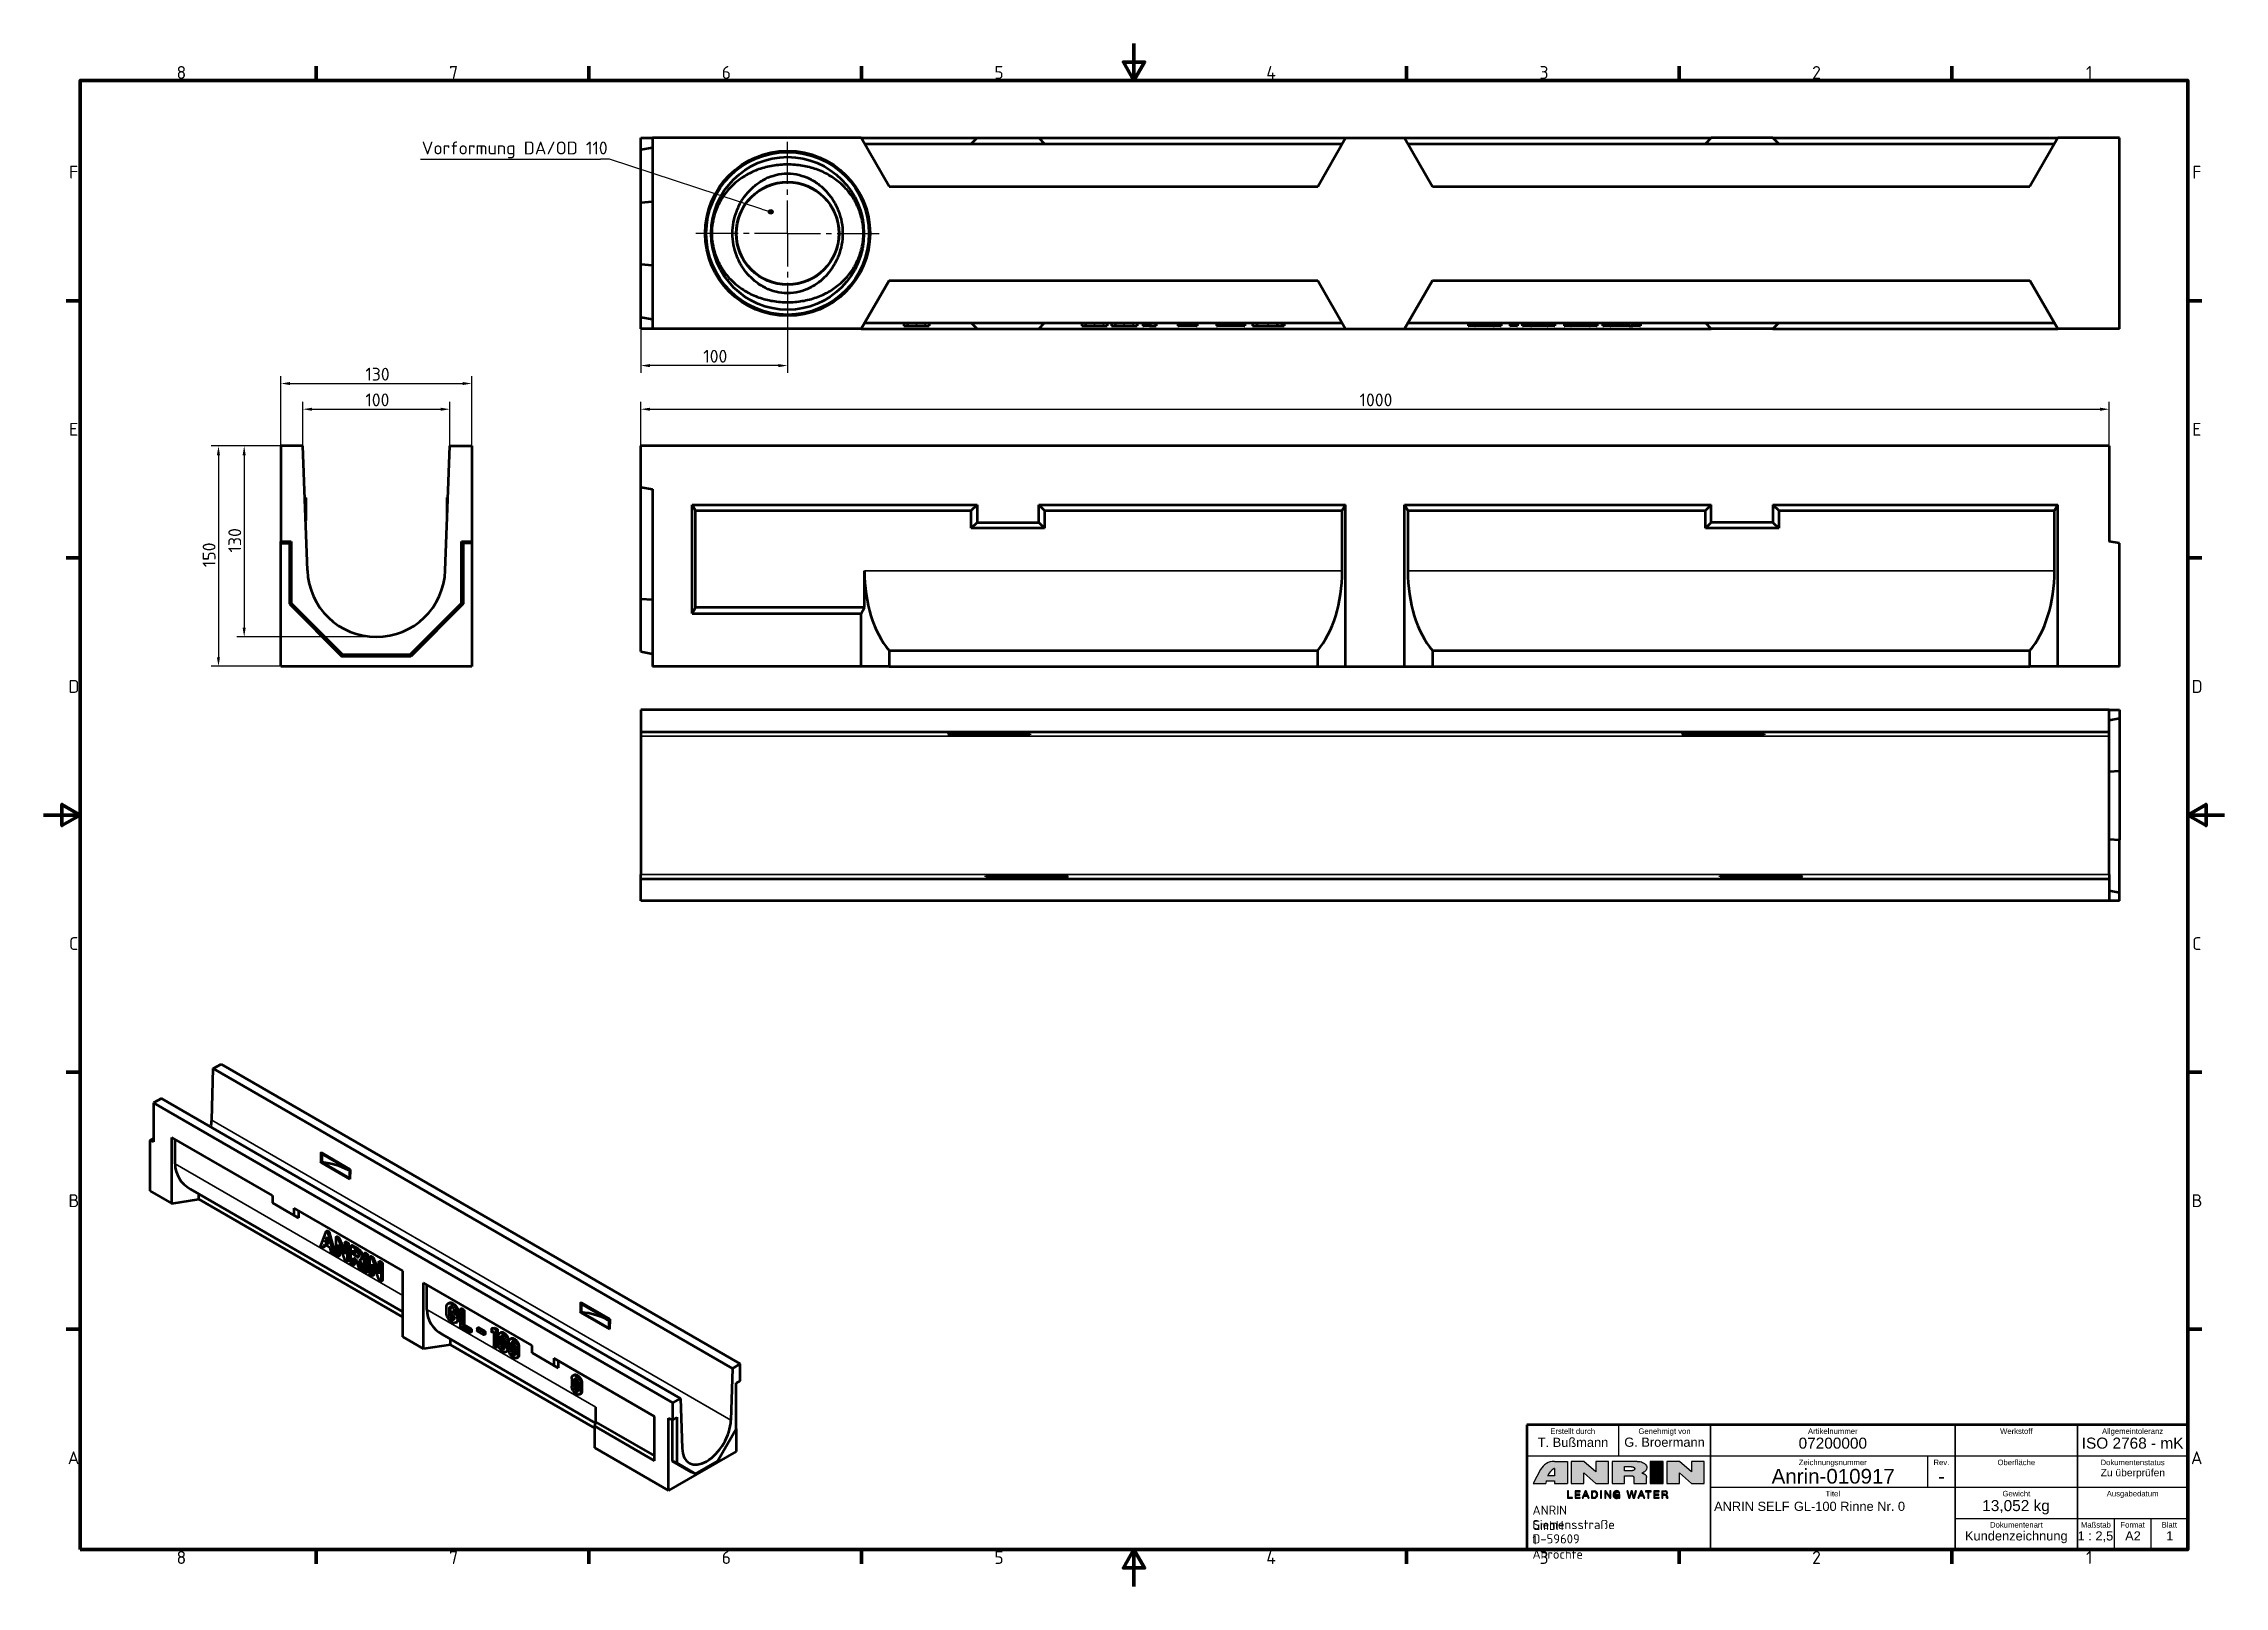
# Model space of a CAD drawing. Header units: millimetres. Extents: x 0 to 1485, y 0 to 1050.
import ezdxf
from ezdxf.enums import TextEntityAlignment as Align

# ---------------------------------------------------------------- set-up
doc = ezdxf.new("R2010")
doc.units = ezdxf.units.MM
doc.header["$LTSCALE"] = 2.5
for name, color, linetype, lineweight in [('Bemaßung (ISO)', 7, 'Continuous', 25), ('Mittelpunktmarkierung (ISO)', 7, 'Continuous', 25), ('Rahmen (ISO)', 7, 'Continuous', 70), ('Schraffur (ISO)', 7, 'Continuous', 18), ('Sichtbar (ISO)', 7, 'Continuous', 50), ('Sichtbar schmal (ISO)', 7, 'Continuous', 35), ('Skizziergeometrie (ISO)', 7, 'Continuous', 25), ('Symbol (ISO)', 7, 'Continuous', 25), ('Symbole(DIN)', 179, 'Continuous', 25), ('Titel (ISO)', 7, 'Continuous', 50)]:
    doc.layers.add(name, color=color, linetype=linetype, lineweight=lineweight)
doc.styles.add('Aktuell-DIN', font='arial.ttf')
doc.styles.add('Notiztext (DIN)', font='isocpeur.ttf')
doc.styles.add('Textstil36', font='arial.ttf')
doc.styles.add('Textstil50', font='arial.ttf')
doc.styles.add('Textstil53', font='arial.ttf')
doc.styles.add('Textstil60', font='arial.ttf')
doc.styles.add('Textstil94', font='arial.ttf')
doc.styles.add('TXT 3_5', font='isocpeur.ttf')
doc.styles.add('TXT 5_0', font='isocpeur.ttf')
doc.dimstyles.new('Anrin Standard (DIN)', dxfattribs={"dimscale": 2.5, "dimtxt": 3.5, "dimasz": 2.5, "dimexe": 2, "dimexo": 0, "dimgap": 0.8, "dimtad": 1, "dimrnd": 1e-08, "dimtxsty": 'TXT 3_5', "dimcen": 0.09, "dimdle": 10, "dimclrd": 256, "dimclre": 256, "dimclrt": 256, "dimadec": 0, "dimazin": 2, "dimtfac": 0.714286, "dimtmove": 0, "dimatfit": 3, "dimfxl": 1, "dimtolj": 1, "dimlwd": -1, "dimlwe": -1, "dimarcsym": 0})

msp = doc.modelspace()

# ---------------------------------------------------------------- blocks, each defined once
blk = doc.blocks.new('Ränder Standardrahmen')
at = {"layer": 'Rahmen (ISO)'}
for p, q in [((74.25, 410), (74.25, 413.9)), ((148.5, 410), (148.5, 413.9)), ((222.75, 410), (222.75, 413.9)), ((371.25, 410), (371.25, 413.9)), ((445.5, 410), (445.5, 413.9)), ((519.75, 410), (519.75, 413.9)), ((10, 350), (6.1, 350)), ((584, 350), (587.9, 350)), ((10, 280), (6.1, 280)), ((584, 280), (587.9, 280)), ((10, 140), (6.1, 140)), ((584, 140), (587.9, 140)), ((10, 70), (6.1, 70)), ((584, 70), (587.9, 70)), ((74.25, 10), (74.25, 6.1)), ((148.5, 10), (148.5, 6.1)), ((222.75, 10), (222.75, 6.1)), ((371.25, 10), (371.25, 6.1)), ((445.5, 10), (445.5, 6.1)), ((519.75, 10), (519.75, 6.1))]:
    blk.add_line(p, q, dxfattribs=at)
at = {"layer": 'Rahmen (ISO)', "flags": 128}
for points in [[(297, 420), (297, 410), (294.11, 415), (299.89, 415), (297, 410)], [(10, 10), (10, 410), (584, 410), (584, 10), (10, 10)], [(0, 210), (10, 210), (5, 212.89), (5, 207.11), (10, 210)], [(594, 210), (584, 210), (589, 212.89), (589, 207.11), (584, 210)], [(297, 0), (297, 10), (294.11, 5), (299.89, 5), (297, 10)]]:
    blk.add_lwpolyline(points, dxfattribs=at)
at = {"layer": 'Rahmen (ISO)', "char_height": 3.5, "attachment_point": 7, "style": 'Notiztext (DIN)'}
for s, insert in [('8', (36.2, 410.4)), ('7', (110.45, 410.4)), ('6', (184.7, 410.4)), ('5', (258.95, 410.4)), ('4', (333.03, 410.4)), ('3', (407.45, 410.4)), ('2', (481.7, 410.4)), ('1', (556.3, 410.4)), ('F', (6.93, 383.25)), ('F', (585.23, 383.25)), ('E', (6.93, 313.25)), ('E', (585.23, 313.25)), ('D', (6.75, 243.25)), ('D', (585.05, 243.25)), ('C', (6.93, 173.25)), ('C', (585.23, 173.25)), ('B', (6.75, 103.25)), ('B', (585.05, 103.25)), ('A', (6.58, 33.25)), ('A', (584.88, 33.25)), ('8', (36.2, 6.1)), ('7', (110.45, 6.1)), ('6', (184.7, 6.1)), ('5', (258.95, 6.1)), ('4', (333.03, 6.1)), ('3', (407.45, 6.1)), ('2', (481.7, 6.1)), ('1', (556.3, 6.1))]:
    blk.add_mtext(s, dxfattribs=dict(at, insert=insert))
blk = doc.blocks.new('Schriftfelder Kundenzeichnung DE')
at = {"layer": 'Schraffur (ISO)'}
h = blk.add_hatch(color=256, dxfattribs=at)
edge = h.paths.add_edge_path(flags=0)
edge.add_line((108.68, 225.34), (110.52, 225.34))
edge.add_line((110.52, 225.34), (110.52, 227.3))
edge.add_arc((111.23, 225.87), 1.6, 116.36131, 117.74822)
edge.add_arc((112.34, 223.75), 3.98, 117.74822, 156.52452)
edge = h.paths.add_edge_path()
edge.add_arc((110.5, 224.99), 4.26, 90, 151.51191)
edge.add_line((106.76, 227.02), (104.71, 223.25))
edge.add_line((104.71, 223.25), (108.17, 223.25))
edge.add_line((108.17, 223.25), (108.3, 223.99))
edge.add_line((108.3, 223.99), (110.52, 223.99))
edge.add_line((110.52, 223.99), (110.52, 223.25))
edge.add_line((110.52, 223.25), (114.05, 223.25))
edge.add_line((114.05, 223.25), (114.05, 229.25))
edge.add_line((114.05, 229.25), (110.5, 229.25))
for points in [[(125.25, 223.25), (121.82, 223.25), (118.51, 226.1), (118.51, 223.25), (115.07, 223.25), (115.07, 229.25), (118.51, 229.25), (121.82, 226.4), (121.82, 229.25), (125.25, 229.25)], [(140.1, 223.25), (136.63, 223.25), (136.63, 229.25), (140.1, 229.25)], [(147.87, 229.25), (151.3, 229.25), (151.3, 223.25), (147.87, 223.25), (144.56, 226.1), (144.56, 223.25), (141.12, 223.25), (141.12, 229.25), (144.56, 229.25), (147.87, 226.4)], [(114.09, 221.22), (114.09, 219.19), (115.44, 219.19), (115.44, 219.42), (114.36, 219.42), (114.36, 221.22)], [(117.54, 220.99), (117.54, 221.22), (116.13, 221.22), (116.13, 219.19), (117.54, 219.19), (117.54, 219.42), (116.4, 219.42), (116.4, 220.09), (117.45, 220.09), (117.45, 220.32), (116.4, 220.32), (116.4, 220.99)], [(123.09, 221.22), (123.09, 219.19), (123.36, 219.19), (123.36, 221.22)], [(124.26, 221.22), (124.26, 219.19), (124.52, 219.19), (124.52, 220.83), (125.59, 219.19), (125.88, 219.19), (125.88, 221.22), (125.63, 221.22), (125.63, 219.58), (124.55, 221.22)], [(132.56, 221.22), (132.16, 219.52), (131.7, 221.22), (131.41, 221.22), (130.95, 219.52), (130.54, 221.22), (130.27, 221.22), (130.81, 219.19), (131.1, 219.19), (131.55, 220.89), (132.01, 219.19), (132.3, 219.19), (132.84, 221.22)], [(135.98, 219.19), (136.25, 219.19), (136.25, 220.99), (136.92, 220.99), (136.92, 221.22), (135.3, 221.22), (135.3, 220.99), (135.98, 220.99)], [(139.02, 219.19), (139.02, 219.42), (137.87, 219.42), (137.87, 220.09), (138.93, 220.09), (138.93, 220.32), (137.87, 220.32), (137.87, 220.99), (139.02, 220.99), (139.02, 221.22), (137.6, 221.22), (137.6, 219.19)]]:
    blk.add_hatch(color=256, dxfattribs=at).paths.add_polyline_path(points)
h = blk.add_hatch(color=256, dxfattribs=at)
edge = h.paths.add_edge_path(flags=0)
edge.add_line((129.64, 227.81), (129.64, 226.69))
edge.add_line((129.64, 226.69), (131.48, 226.69))
edge.add_spline(control_points=[(131.48, 226.69), (131.53, 226.69), (131.63, 226.69), (131.78, 226.72), (131.95, 226.76), (132.11, 226.83), (132.24, 226.93), (132.34, 227.04), (132.4, 227.16), (132.4, 227.29), (132.37, 227.4), (132.29, 227.52), (132.19, 227.61), (132.07, 227.68), (131.96, 227.73), (131.85, 227.76), (131.75, 227.78), (131.63, 227.8), (131.53, 227.8), (131.48, 227.81)], knot_values=[-0.234844, -0.234844, -0.234844, -0.234844, -0.219295, -0.205255, -0.18853, -0.169033, -0.151911, -0.140357, -0.124464, -0.113391, -0.102281, -0.089516, -0.072313, -0.06125, -0.047597, -0.037143, -0.028181, -0.015389, 0, 0, 0, 0], degree=3, periodic=0)
edge.add_line((131.48, 227.81), (129.64, 227.81))
edge = h.paths.add_edge_path()
edge.add_spline(control_points=[(134.32, 226.01), (134.42, 226.05), (134.69, 226.16), (135.12, 226.42), (135.54, 226.86), (135.74, 227.44), (135.62, 228.07), (135.19, 228.6), (134.56, 228.98), (133.83, 229.21), (133.33, 229.24), (133.06, 229.25)], knot_values=[0, 0, 0, 0, 0.032738, 0.089123, 0.15019, 0.210018, 0.266455, 0.334142, 0.409124, 0.482616, 0.561422, 0.561422, 0.561422, 0.561422], degree=3, periodic=0)
edge.add_line((133.06, 229.25), (126.28, 229.25))
edge.add_line((126.28, 229.25), (126.28, 223.25))
edge.add_line((126.28, 223.25), (129.64, 223.25))
edge.add_line((129.64, 223.25), (129.64, 225.34))
edge.add_line((129.64, 225.34), (131.62, 225.34))
edge.add_spline(control_points=[(131.62, 225.34), (131.65, 225.34), (131.71, 225.34), (131.8, 225.31), (131.87, 225.27), (131.93, 225.23), (131.99, 225.19), (132.03, 225.14), (132.07, 225.08), (132.11, 225), (132.15, 224.91), (132.16, 224.82), (132.16, 224.76), (132.16, 224.74)], knot_values=[0, 0, 0, 0, 0.009437, 0.018207, 0.027743, 0.03372, 0.040473, 0.048648, 0.053354, 0.063364, 0.072617, 0.083401, 0.090003, 0.090003, 0.090003, 0.090003], degree=3, periodic=0)
edge.add_line((132.16, 224.74), (132.16, 223.25))
edge.add_line((132.16, 223.25), (135.6, 223.25))
edge.add_line((135.6, 223.25), (135.6, 224.89))
edge.add_spline(control_points=[(135.6, 224.89), (135.6, 224.95), (135.59, 225.05), (135.56, 225.19), (135.51, 225.31), (135.44, 225.44), (135.35, 225.55), (135.24, 225.67), (135.11, 225.77), (134.96, 225.86), (134.82, 225.92), (134.7, 225.96), (134.57, 225.99), (134.44, 226.01), (134.35, 226.01), (134.32, 226.01)], knot_values=[0, 0, 0, 0, 0.017903, 0.03057, 0.042212, 0.057826, 0.072809, 0.085182, 0.106897, 0.121718, 0.138859, 0.150083, 0.159996, 0.179415, 0.188816, 0.188816, 0.188816, 0.188816], degree=3, periodic=0)
h = blk.add_hatch(color=256, dxfattribs=at)
h.paths.add_polyline_path([(119.02, 220.98), (119.38, 220.03), (118.67, 220.03)], flags=0)
h.paths.add_polyline_path([(118.36, 219.19), (118.08, 219.19), (118.87, 221.22), (119.17, 221.22), (119.96, 219.19), (119.69, 219.19), (119.46, 219.8), (118.58, 219.8)])
h = blk.add_hatch(color=256, dxfattribs=at)
edge = h.paths.add_edge_path(flags=0)
edge.add_line((122.02, 220.32), (122.02, 220.09))
edge.add_arc((121.34, 220.09), 0.678, -90, 0, ccw=False)
edge.add_line((121.34, 219.41), (120.89, 219.41))
edge.add_line((120.89, 219.41), (120.89, 221))
edge.add_line((120.89, 221), (121.34, 221))
edge.add_arc((121.34, 220.32), 0.678, 0, 90, ccw=False)
edge = h.paths.add_edge_path()
edge.add_line((122.29, 220.28), (122.29, 220.13))
edge.add_arc((121.35, 220.13), 0.942, -90, 0, ccw=False)
edge.add_line((121.35, 219.19), (120.62, 219.19))
edge.add_line((120.62, 219.19), (120.62, 221.22))
edge.add_line((120.62, 221.22), (121.35, 221.22))
edge.add_arc((121.35, 220.28), 0.942, 0, 90, ccw=False)
h = blk.add_hatch(color=256, dxfattribs=at)
edge = h.paths.add_edge_path()
edge.add_arc((127.43, 220.37), 0.91, 108.7549, 155.98384)
edge.add_arc((127.81, 220.2), 1.33, 155.98384, 187.99143)
edge.add_arc((127.52, 220.16), 1.04, 187.99143, 233.77695)
edge.add_arc((127.44, 220.04), 0.896, 233.77695, 284.14111)
edge.add_arc((127.42, 220.12), 0.976, 284.14111, 316.18124)
edge.add_line((128.12, 219.44), (128.19, 219.19))
edge.add_line((128.19, 219.19), (128.36, 219.19))
edge.add_line((128.36, 219.19), (128.36, 220.26))
edge.add_line((128.36, 220.26), (127.47, 220.26))
edge.add_line((127.47, 220.26), (127.47, 220.03))
edge.add_line((127.47, 220.03), (128.13, 220.03))
edge.add_arc((127.47, 220.02), 0.656, -150.3795, 0.85347, ccw=False)
edge.add_arc((127.74, 220.18), 0.97, 148.16176, 209.6205, ccw=False)
edge.add_arc((127.52, 220.31), 0.708, 78.4441, 148.16176, ccw=False)
edge.add_arc((127.56, 220.49), 0.53, 11.53554, 78.4441, ccw=False)
edge.add_line((128.07, 220.59), (128.32, 220.59))
edge.add_arc((127.6, 220.53), 0.726, 5.21823, 65.66422)
edge.add_arc((127.47, 220.24), 1.05, 65.66422, 108.7549)
h = blk.add_hatch(color=256, dxfattribs=at)
h.paths.add_polyline_path([(134.54, 220.03), (134.18, 220.98), (133.83, 220.03)], flags=0)
h.paths.add_polyline_path([(134.03, 221.22), (133.24, 219.19), (133.52, 219.19), (133.74, 219.8), (134.62, 219.8), (134.85, 219.19), (135.12, 219.19), (134.33, 221.22)])
h = blk.add_hatch(color=256, dxfattribs=at)
edge = h.paths.add_edge_path(flags=0)
edge.add_line((140.77, 221), (140.07, 221))
edge.add_line((140.07, 221), (140.07, 220.28))
edge.add_line((140.07, 220.28), (140.63, 220.28))
edge.add_arc((140.63, 221.15), 0.863, 270, 289.16201)
edge.add_arc((140.82, 220.6), 0.282, 289.16201, 360)
edge.add_line((141.11, 220.6), (141.11, 220.66))
edge.add_arc((140.77, 220.66), 0.335, 0, 90)
edge = h.paths.add_edge_path()
edge.add_line((139.8, 221.22), (139.8, 219.19))
edge.add_line((139.8, 219.19), (140.07, 219.19))
edge.add_line((140.07, 219.19), (140.07, 220.06))
edge.add_line((140.07, 220.06), (140.76, 220.06))
edge.add_arc((140.76, 219.77), 0.284, 12.87715, 90, ccw=False)
edge.add_arc((138.89, 219.35), 2.2, 0.34767, 12.87715, ccw=False)
edge.add_arc((141.42, 219.36), 0.332, 180.34767, 211.11673)
edge.add_line((141.14, 219.19), (141.44, 219.19))
edge.add_arc((141.81, 219.46), 0.463, 190.07605, 216.25101, ccw=False)
edge.add_arc((143.22, 219.71), 1.9, 181.10972, 190.07605, ccw=False)
edge.add_arc((140.45, 219.66), 0.871, 1.10972, 19.97248)
edge.add_arc((140.98, 219.85), 0.316, 19.97248, 85.20144)
edge.add_arc((140.84, 220.66), 0.517, 287.91348, 363.49928)
edge.add_arc((140.8, 220.65), 0.563, 3.49928, 81.28373)
edge.add_arc((140.75, 220.37), 0.852, 81.28373, 90)
edge.add_line((140.75, 221.22), (139.8, 221.22))
at = {"layer": 'Skizziergeometrie (ISO)', "color": 7, "lineweight": 25}
for p, q in [((106.76, 227.02), (104.71, 223.25)), ((110.5, 229.25), (114.05, 229.25)), ((110.52, 227.3), (110.52, 225.34)), ((114.05, 229.25), (114.05, 223.25)), ((115.07, 229.25), (115.07, 223.25)), ((118.51, 229.25), (115.07, 229.25)), ((121.82, 226.4), (118.51, 229.25)), ((118.51, 226.1), (121.82, 223.25)), ((118.51, 223.25), (118.51, 226.1)), ((125.25, 229.25), (121.82, 229.25)), ((121.82, 229.25), (121.82, 226.4)), ((125.25, 223.25), (125.25, 229.25)), ((126.28, 229.25), (126.28, 223.25)), ((133.06, 229.25), (126.28, 229.25)), ((129.64, 227.81), (131.48, 227.81)), ((129.64, 226.69), (129.64, 227.81)), ((131.48, 226.69), (129.64, 226.69)), ((140.1, 229.25), (136.63, 229.25)), ((136.63, 229.25), (136.63, 223.25)), ((140.1, 223.25), (140.1, 229.25)), ((144.56, 229.25), (141.12, 229.25)), ((141.12, 229.25), (141.12, 223.25)), ((147.87, 226.4), (144.56, 229.25)), ((144.56, 223.25), (144.56, 226.1)), ((144.56, 226.1), (147.87, 223.25)), ((147.87, 229.25), (147.87, 226.4)), ((151.3, 229.25), (147.87, 229.25)), ((151.3, 223.25), (151.3, 229.25)), ((104.71, 223.25), (108.17, 223.25)), ((108.3, 223.99), (108.17, 223.25)), ((108.3, 223.99), (110.52, 223.99)), ((110.52, 225.34), (108.68, 225.34)), ((110.52, 223.99), (110.52, 223.25)), ((110.52, 223.25), (114.05, 223.25)), ((114.36, 221.22), (114.09, 221.22)), ((114.09, 221.22), (114.09, 219.19)), ((114.36, 219.42), (114.36, 221.22)), ((115.07, 223.25), (118.51, 223.25)), ((116.13, 221.22), (116.13, 219.19)), ((117.54, 221.22), (116.13, 221.22)), ((116.4, 220.99), (117.54, 220.99)), ((116.4, 220.32), (116.4, 220.99)), ((117.45, 220.32), (116.4, 220.32)), ((116.4, 220.09), (117.45, 220.09)), ((116.4, 219.42), (116.4, 220.09)), ((117.45, 220.09), (117.45, 220.32)), ((117.54, 220.99), (117.54, 221.22)), ((118.87, 221.22), (118.08, 219.19)), ((118.36, 219.19), (118.58, 219.8)), ((118.58, 219.8), (119.46, 219.8)), ((118.67, 220.03), (119.02, 220.98)), ((119.38, 220.03), (118.67, 220.03)), ((119.17, 221.22), (118.87, 221.22)), ((119.02, 220.98), (119.38, 220.03)), ((119.96, 219.19), (119.17, 221.22)), ((119.46, 219.8), (119.69, 219.19)), ((120.62, 221.22), (121.35, 221.22)), ((120.62, 221.22), (120.62, 219.19)), ((120.89, 221), (121.34, 221)), ((120.89, 219.41), (120.89, 221)), ((121.82, 223.25), (125.25, 223.25)), ((122.02, 220.32), (122.02, 220.09)), ((122.29, 220.28), (122.29, 220.2)), ((122.29, 220.13), (122.29, 220.2)), ((123.09, 221.22), (123.09, 219.19)), ((123.36, 221.22), (123.09, 221.22)), ((123.36, 219.19), (123.36, 221.22)), ((124.26, 221.22), (124.26, 219.19)), ((124.55, 221.22), (124.26, 221.22)), ((124.52, 220.83), (125.59, 219.19)), ((124.52, 219.19), (124.52, 220.83)), ((125.63, 219.58), (124.55, 221.22)), ((125.88, 221.22), (125.63, 221.22)), ((125.63, 221.22), (125.63, 219.58)), ((125.88, 219.19), (125.88, 221.22)), ((126.28, 223.25), (129.64, 223.25)), ((128.36, 220.26), (127.47, 220.26)), ((127.47, 220.26), (127.47, 220.03)), ((127.47, 220.03), (128.13, 220.03)), ((128.07, 220.59), (128.32, 220.59)), ((128.36, 219.19), (128.36, 220.26)), ((129.64, 223.25), (129.64, 225.34)), ((129.64, 225.34), (131.62, 225.34)), ((130.27, 221.22), (130.81, 219.19)), ((130.54, 221.22), (130.27, 221.22)), ((130.95, 219.52), (130.54, 221.22)), ((131.41, 221.22), (130.95, 219.52)), ((131.1, 219.19), (131.55, 220.89)), ((131.7, 221.22), (131.41, 221.22)), ((131.55, 220.89), (132.01, 219.19)), ((132.16, 219.52), (131.7, 221.22)), ((132.16, 224.74), (132.16, 223.25)), ((132.16, 223.25), (135.6, 223.25)), ((132.56, 221.22), (132.16, 219.52)), ((132.3, 219.19), (132.84, 221.22)), ((132.84, 221.22), (132.56, 221.22)), ((134.03, 221.22), (133.24, 219.19)), ((133.52, 219.19), (133.74, 219.8)), ((134.62, 219.8), (133.74, 219.8)), ((133.83, 220.03), (134.18, 220.98)), ((134.54, 220.03), (133.83, 220.03)), ((134.33, 221.22), (134.03, 221.22)), ((134.18, 220.98), (134.54, 220.03)), ((135.12, 219.19), (134.33, 221.22)), ((134.62, 219.8), (134.85, 219.19)), ((135.3, 221.22), (135.3, 220.99)), ((136.92, 221.22), (135.3, 221.22)), ((135.3, 220.99), (135.98, 220.99)), ((135.6, 223.25), (135.6, 224.89)), ((135.98, 220.99), (135.98, 219.19)), ((136.25, 219.19), (136.25, 220.99)), ((136.25, 220.99), (136.92, 220.99)), ((136.63, 223.25), (140.1, 223.25)), ((136.92, 220.99), (136.92, 221.22)), ((137.6, 221.22), (137.6, 219.19)), ((139.02, 221.22), (137.6, 221.22)), ((137.87, 220.32), (137.87, 220.99)), ((137.87, 220.99), (139.02, 220.99)), ((138.93, 220.32), (137.87, 220.32)), ((137.87, 219.42), (137.87, 220.09)), ((137.87, 220.09), (138.93, 220.09)), ((138.93, 220.09), (138.93, 220.32)), ((139.02, 220.99), (139.02, 221.22)), ((139.8, 221.22), (139.8, 219.19)), ((139.8, 221.22), (140.75, 221.22)), ((140.07, 220.28), (140.07, 221)), ((140.77, 221), (140.07, 221)), ((140.63, 220.28), (140.07, 220.28)), ((140.07, 219.19), (140.07, 220.06)), ((140.07, 220.06), (140.76, 220.06)), ((141.11, 220.66), (141.11, 220.6)), ((141.12, 223.25), (144.56, 223.25)), ((147.87, 223.25), (151.3, 223.25)), ((114.09, 219.19), (115.44, 219.19)), ((115.44, 219.42), (114.36, 219.42)), ((115.44, 219.19), (115.44, 219.42)), ((116.13, 219.19), (117.54, 219.19)), ((117.54, 219.42), (116.4, 219.42)), ((117.54, 219.19), (117.54, 219.42)), ((118.08, 219.19), (118.36, 219.19)), ((119.69, 219.19), (119.96, 219.19)), ((120.62, 219.19), (121.35, 219.19)), ((121.34, 219.41), (120.89, 219.41)), ((123.09, 219.19), (123.36, 219.19)), ((124.26, 219.19), (124.52, 219.19)), ((125.59, 219.19), (125.88, 219.19)), ((128.12, 219.44), (128.19, 219.19)), ((128.19, 219.19), (128.36, 219.19)), ((130.81, 219.19), (131.1, 219.19)), ((132.01, 219.19), (132.3, 219.19)), ((133.24, 219.19), (133.52, 219.19)), ((134.85, 219.19), (135.12, 219.19)), ((135.98, 219.19), (136.25, 219.19)), ((137.6, 219.19), (139.02, 219.19)), ((139.02, 219.42), (137.87, 219.42)), ((139.02, 219.19), (139.02, 219.42)), ((139.8, 219.19), (140.07, 219.19)), ((141.14, 219.19), (141.44, 219.19))]:
    blk.add_line(p, q, dxfattribs=at)
for centre, radius, start, end in [((110.5, 224.99), 4.26, 90, 151.51191), ((112.34, 223.75), 3.98, 117.74822, 156.52452), ((111.23, 225.87), 1.6, 116.36131, 117.74822), ((121.34, 220.32), 0.678, 0, 90), ((121.34, 220.09), 0.678, 270, 0), ((121.35, 220.28), 0.942, 0, 90), ((121.35, 220.13), 0.942, 270, 0), ((127.81, 220.2), 1.33, 155.98384, 187.99143), ((127.52, 220.16), 1.04, 187.99143, 233.77695), ((127.43, 220.37), 0.91, 108.7549, 155.98384), ((127.74, 220.18), 0.97, 148.16176, 209.6205), ((127.47, 220.02), 0.656, 209.6205, 0.85347), ((127.52, 220.31), 0.708, 78.4441, 148.16176), ((127.47, 220.24), 1.05, 65.66422, 108.7549), ((127.56, 220.49), 0.53, 11.53554, 78.4441), ((127.6, 220.53), 0.726, 5.21823, 65.66422), ((140.63, 221.15), 0.863, 270, 289.16201), ((140.75, 220.37), 0.852, 81.28373, 90), ((140.76, 219.77), 0.284, 12.87715, 90), ((140.77, 220.66), 0.335, 0, 90), ((140.8, 220.65), 0.563, 3.49928, 81.28373), ((140.82, 220.6), 0.282, 289.16201, 0), ((140.84, 220.66), 0.517, 287.91348, 3.49928), ((140.98, 219.85), 0.316, 19.97248, 85.20144), ((138.89, 219.35), 2.2, 0.34767, 12.87715), ((140.45, 219.66), 0.871, 1.10972, 19.97248), ((127.44, 220.04), 0.896, 233.77695, 284.14111), ((127.42, 220.12), 0.976, 284.14111, 316.18124), ((141.42, 219.36), 0.332, 180.34767, 211.11673), ((143.22, 219.71), 1.9, 181.10972, 190.07605), ((141.81, 219.46), 0.463, 190.07605, 216.25101)]:
    blk.add_arc(centre, radius, start, end, dxfattribs=at)
for points in [[(131.48, 227.81), (131.63, 227.8), (131.76, 227.78), (131.85, 227.76), (131.95, 227.73), (132.07, 227.67), (132.17, 227.62), (132.3, 227.5), (132.37, 227.4), (132.4, 227.29), (132.39, 227.18), (132.33, 227.03), (132.25, 226.95), (132.11, 226.84), (131.94, 226.76), (131.77, 226.72), (131.64, 226.7), (131.48, 226.69)], [(133.06, 229.25), (133.85, 229.17), (134.55, 228.95), (135.18, 228.55), (135.59, 228.01), (135.69, 227.46), (135.51, 226.89), (135.1, 226.43), (134.62, 226.14), (134.32, 226.01)], [(134.32, 226.01), (134.41, 226.01), (134.6, 225.98), (134.7, 225.96), (134.8, 225.92), (134.96, 225.86), (135.09, 225.78), (135.26, 225.65), (135.35, 225.56), (135.44, 225.44), (135.51, 225.3), (135.55, 225.19), (135.58, 225.07), (135.6, 224.89)], [(131.62, 225.34), (131.71, 225.33), (131.8, 225.31), (131.88, 225.27), (131.93, 225.23), (131.98, 225.19), (132.04, 225.13), (132.06, 225.09), (132.11, 225), (132.14, 224.91), (132.16, 224.81), (132.16, 224.74)]]:
    blk.add_spline(points, degree=3, dxfattribs=at)
at = {"layer": 'Titel (ISO)', "lineweight": 50}
for p, q in [((283.01, 239.22), (103.01, 239.22)), ((103.01, 239.22), (103.01, 205.22)), ((283.01, 205.22), (283.01, 239.22)), ((103.01, 205.22), (283.01, 205.22))]:
    blk.add_line(p, q, dxfattribs=at)
at = {"layer": 'Titel (ISO)', "lineweight": 25}
for p, q in [((128.01, 239.22), (128.01, 230.72)), ((103.01, 230.72), (283.01, 230.72)), ((212.18, 230.72), (212.18, 222.22)), ((153.01, 222.22), (283.01, 222.22)), ((219.68, 213.72), (283.01, 213.72)), ((263.01, 213.72), (263.01, 205.22)), ((273.01, 213.72), (273.01, 205.22))]:
    blk.add_line(p, q, dxfattribs=at)
at = {"layer": 'Titel (ISO)', "lineweight": 35}
for p, q in [((153.01, 239.22), (153.01, 205.22)), ((219.68, 239.22), (219.68, 205.22)), ((253.01, 239.22), (253.01, 205.22))]:
    blk.add_line(p, q, dxfattribs=at)
at = {"layer": 'Symbole(DIN)', "color": 7, "style": 'Aktuell-DIN'}
for s, insert, char_height, attachment_point in [('\\fArial|b0|i0;Erstellt durch', (115.51, 238.22), 1.5, 2), ('\\fArial|b0|i0;Genehmigt von', (140.51, 238.22), 1.5, 2), ('\\fArial|b0|i0;Artikelnummer', (186.34, 238.22), 1.5, 2), ('\\fArial|b0|i0;Werkstoff', (236.34, 238.22), 1.5, 2), ('\\fArial|b0|i0;Allgemeintoleranz', (268.01, 238.22), 1.5, 2), ('\\fArial|b0|i0;Zeichnungsnummer', (186.34, 229.72), 1.5, 2), ('\\fArial|b0|i0;Oberfläche', (236.34, 229.72), 1.5, 2), ('\\fArial|b0|i0;Dokumentenstatus', (268.01, 229.72), 1.5, 2), ('\\fArial|b0|i0;Titel', (186.34, 221.22), 1.5, 2), ('\\fArial|b0|i0;Gewicht', (236.34, 221.22), 1.5, 2), ('\\fArial|b0|i0;Ausgabedatum', (268.01, 221.22), 1.5, 2), ('\\fArial|b0|i0; ', (174.58, 218.72), 3, 1), ('\\fArial|b0|i0;Dokumentenart', (236.34, 212.72), 1.5, 2), ('\\fArial|b0|i0;Maßstab', (258.01, 212.72), 1.5, 2), ('\\fArial|b0|i0;Format', (268.01, 212.72), 1.5, 2), ('\\fArial|b0|i0;Blatt', (278.01, 212.72), 1.5, 2)]:
    blk.add_mtext(s, dxfattribs=dict(at, insert=insert, char_height=char_height, attachment_point=attachment_point))
for s, insert, char_height, width, attachment_point in [('\\fArial|b0|i0;G. Broermann', (140.51, 235.72), 2.5, 21.9303, 2), ('\\fArial|b0|i0;ISO 2768 - mK', (268.01, 235.72), 3, 27.7157, 2), ('\\fArial|b0|i0;ANRIN SELF', (154.01, 218.26), 2.5, 20.5755, 1), ('\\fArial|b0|i0;GL-100 Rinne Nr. 0', (175.75, 218.26), 2.5, 30.2763, 1)]:
    blk.add_mtext(s, dxfattribs=dict(at, insert=insert, char_height=char_height, width=width, attachment_point=attachment_point))
at = {"layer": 'Symbole(DIN)', "color": 179, "insert": (215.93, 229.72), "char_height": 1.5, "attachment_point": 2, "style": 'Aktuell-DIN'}
blk.add_mtext('\\fArial|b0|i0;Rev.', dxfattribs=at)
at = {"layer": 'Symbole(DIN)', "color": 7}
for tag, p, height, style in [('AUTOR_001', (105.98, 233.18), 2.5, 'Textstil36'), ('Artikelnummer_001', (177.03, 232.71), 3, 'Textstil60'), ('BAUTEILNUMMER_001', (169.69, 223.2), 4, 'Textstil53'), ('REVISIONSNUMMER_001', (214.99, 223.22), 4, 'Textstil53'), ('VaultStatus_001', (259.3, 225.19), 2, 'Textstil50'), ('MASSE\\P3;_001', (227.05, 215.71), 3, 'Textstil60'), ('Dokumentenart_001', (222.35, 207.72), 2.5, 'Textstil36'), ('Anfänglicher_Ansichtsmaßstab_001', (253.03, 207.71), 2.5, 'Textstil36'), ('Blattgröße_001', (265.97, 207.71), 2.5, 'Textstil36'), ('Blattnummer_001', (277.17, 207.71), 2.5, 'Textstil36')]:
    blk.add_attdef(tag, p, '', height=height, dxfattribs=dict(at, style=style))
for tag, height, style, p in [('MATERIAL', 1.8, 'Textstil94', (236.34, 235.72)), ('Oberfläche', 2.5, 'Textstil36', (236.34, 227.22)), ('GENEHM.DAT._KONSTR.', 3, 'Textstil60', (268.01, 218.72))]:
    blk.add_attdef(tag, text='', height=height, dxfattribs=dict(at, style=style)).set_placement(p, align=Align.TOP_CENTER)
at = {"layer": 'Titel (ISO)', "char_height": 2.5, "attachment_point": 1, "style": 'TXT 5_0'}
for s, insert, width in [('\\fISOCPEUR|b0|i0;ANRIN GmbH', (104.54, 217.22), 16.9116), ('\\fISOCPEUR|b0|i0;Siemensstraße 1', (104.54, 213.3), 21.7572), ('\\fISOCPEUR|b0|i0;D-59609 Anröchte', (104.54, 209.4), 23.9445)]:
    blk.add_mtext(s, dxfattribs=dict(at, insert=insert, width=width))
blk = doc.blocks.new('*D13')
at = {"layer": 'Bemaßung (ISO)', "transparency": 16777216}
for p, q in [((406.6, 863.9), (406.6, 825.9)), ((506.6, 858.5), (506.6, 825.9)), ((500.4, 830.9), (412.9, 830.9))]:
    blk.add_line(p, q, dxfattribs=at)
for points in [[(412.9, 831.9), (412.9, 829.8), (406.6, 830.9)], [(500.4, 831.9), (500.4, 829.8), (506.6, 830.9)]]:
    blk.add_solid(points, dxfattribs=at)
at = {"layer": 'Defpoints', "color": 0, "transparency": 16777216}
for p in [(406.6, 863.9), (506.6, 858.5), (406.6, 830.9)]:
    blk.add_point(p, dxfattribs=at)
at = {"layer": 'Bemaßung (ISO)', "transparency": 16777216, "insert": (449.2, 841.6), "char_height": 8.75, "attachment_point": 1, "style": 'TXT 3_5'}
blk.add_mtext('\\A1;100', dxfattribs=at)
blk = doc.blocks.new('*D14')
at = {"layer": 'Bemaßung (ISO)', "transparency": 16777216}
for p, q in [((406.6, 748.2), (406.6, 806.2)), ((1406.6, 776.2), (1406.6, 806.2)), ((412.9, 801.2), (1400.4, 801.2))]:
    blk.add_line(p, q, dxfattribs=at)
for points in [[(412.9, 802.2), (412.9, 800.1), (406.6, 801.2)], [(1400.4, 802.2), (1400.4, 800.1), (1406.6, 801.2)]]:
    blk.add_solid(points, dxfattribs=at)
at = {"layer": 'Defpoints', "color": 0, "transparency": 16777216}
for p in [(1406.6, 801.2), (1406.6, 776.2), (406.6, 748.2)]:
    blk.add_point(p, dxfattribs=at)
at = {"layer": 'Bemaßung (ISO)', "transparency": 16777216, "insert": (896.1, 811.9), "char_height": 8.75, "attachment_point": 1, "style": 'TXT 3_5'}
blk.add_mtext('\\A1;1000', dxfattribs=at)
blk = doc.blocks.new('*D15')
at = {"layer": 'Bemaßung (ISO)', "transparency": 16777216}
for p, q in [((176.6, 776.2), (176.6, 806.2)), ((276.6, 776.2), (276.6, 806.2)), ((182.8, 801.2), (270.3, 801.2))]:
    blk.add_line(p, q, dxfattribs=at)
for points in [[(182.8, 802.2), (182.8, 800.1), (176.6, 801.2)], [(270.3, 802.2), (270.3, 800.1), (276.6, 801.2)]]:
    blk.add_solid(points, dxfattribs=at)
at = {"layer": 'Defpoints', "color": 0, "transparency": 16777216}
for p in [(276.6, 801.2), (176.6, 776.2), (276.6, 776.2)]:
    blk.add_point(p, dxfattribs=at)
at = {"layer": 'Bemaßung (ISO)', "transparency": 16777216, "insert": (219.1, 811.9), "char_height": 8.75, "attachment_point": 1, "style": 'TXT 3_5'}
blk.add_mtext('\\A1;100', dxfattribs=at)
blk = doc.blocks.new('*D16')
at = {"layer": 'Bemaßung (ISO)', "transparency": 16777216}
for p, q in [((161.6, 776.2), (161.6, 823.7)), ((167.8, 818.7), (285.3, 818.7)), ((291.6, 776.2), (291.6, 823.7))]:
    blk.add_line(p, q, dxfattribs=at)
for points in [[(167.8, 819.7), (167.8, 817.6), (161.6, 818.7)], [(285.3, 819.7), (285.3, 817.6), (291.6, 818.7)]]:
    blk.add_solid(points, dxfattribs=at)
at = {"layer": 'Defpoints', "color": 0, "transparency": 16777216}
for p in [(291.6, 818.7), (161.6, 776.2), (291.6, 776.2)]:
    blk.add_point(p, dxfattribs=at)
at = {"layer": 'Bemaßung (ISO)', "transparency": 16777216, "insert": (219.1, 829.4), "char_height": 8.75, "attachment_point": 1, "style": 'TXT 3_5'}
blk.add_mtext('\\A1;130', dxfattribs=at)
blk = doc.blocks.new('*D17')
at = {"layer": 'Bemaßung (ISO)', "transparency": 16777216}
for p, q in [((161.6, 776.2), (131.6, 776.2)), ((136.6, 769.9), (136.6, 652.4)), ((226.6, 646.2), (131.6, 646.2))]:
    blk.add_line(p, q, dxfattribs=at)
for points in [[(135.5, 769.9), (137.6, 769.9), (136.6, 776.2)], [(135.5, 652.4), (137.6, 652.4), (136.6, 646.2)]]:
    blk.add_solid(points, dxfattribs=at)
at = {"layer": 'Defpoints', "color": 0, "transparency": 16777216}
for p in [(161.6, 776.2), (136.6, 646.2), (226.6, 646.2)]:
    blk.add_point(p, dxfattribs=at)
at = {"layer": 'Bemaßung (ISO)', "transparency": 16777216, "insert": (125.8, 703.7), "char_height": 8.75, "attachment_point": 1, "rotation": 90, "style": 'TXT 3_5'}
blk.add_mtext('\\A1;130', dxfattribs=at)
blk = doc.blocks.new('*D18')
at = {"layer": 'Bemaßung (ISO)', "transparency": 16777216}
for p, q in [((161.6, 776.2), (114.1, 776.2)), ((119.1, 769.9), (119.1, 632.4)), ((161.6, 626.2), (114.1, 626.2))]:
    blk.add_line(p, q, dxfattribs=at)
for points in [[(118, 769.9), (120.1, 769.9), (119.1, 776.2)], [(118, 632.4), (120.1, 632.4), (119.1, 626.2)]]:
    blk.add_solid(points, dxfattribs=at)
at = {"layer": 'Defpoints', "color": 0, "transparency": 16777216}
for p in [(161.6, 776.2), (119.1, 626.2), (161.6, 626.2)]:
    blk.add_point(p, dxfattribs=at)
at = {"layer": 'Bemaßung (ISO)', "transparency": 16777216, "insert": (108.3, 693.7), "char_height": 8.75, "attachment_point": 1, "rotation": 90, "style": 'TXT 3_5'}
blk.add_mtext('\\A1;150', dxfattribs=at)
blk = doc.blocks.new('Führungslinientext1')
at = {"layer": 'Symbol (ISO)'}
h = blk.add_hatch(color=256, dxfattribs=at)
edge = h.paths.add_edge_path(flags=0)
edge.add_arc((198.05, 374.2), 0.625, 0, 360)
for p, q in [((102.69, 388.55), (151.68, 388.55)), ((154.18, 388.55), (151.68, 388.55)), ((195.67, 374.98), (154.18, 388.55)), ((195.67, 374.98), (197.46, 374.39))]:
    blk.add_line(p, q, dxfattribs=at)
blk.add_circle((198.05, 374.2), 0.625, dxfattribs=at)
at = {"layer": 'Symbol (ISO)', "insert": (103, 388.79), "char_height": 3.5, "attachment_point": 7, "style": 'Notiztext (DIN)'}
blk.add_mtext('Vorformung DA/OD 110', dxfattribs=at)

# ---------------------------------------------------------------- dimensions: what is measured, and where the dimension line sits
at = {"layer": 'Bemaßung (ISO)'}
for base, p1, p2, angle, picture, middle in [((406.622, 830.865), (506.622, 858.458), (406.622, 863.865), 180, '*D13', (456.647, 830.865)), ((291.559, 818.679), (161.559, 776.179), (291.559, 776.179), 180, '*D16', (226.534, 818.679)), ((276.559, 801.179), (176.559, 776.179), (276.559, 776.179), 180, '*D15', (226.534, 801.179)), ((119.059, 626.179), (161.559, 776.179), (161.559, 626.179), 90, '*D18', (119.059, 701.154)), ((136.559, 646.179), (161.559, 776.179), (226.559, 646.179), 90, '*D17', (136.559, 711.154))]:
    dim = msp.add_linear_dim(base=base, p1=p1, p2=p2, angle=angle, dimstyle='Anrin Standard (DIN)', override={"dimgap": 0.8, "dimdec": 2, "dimtol": 0, "dimlim": 0, "dimtp": 0, "dimtm": 0, "dimtdec": 2, "dimtofl": 0, "dimatfit": 1}, dxfattribs=at)
    dim.commit()
    dim.dimension.update_dxf_attribs({"geometry": picture, "text_midpoint": middle, "dimtype": 160})
dim = msp.add_linear_dim(base=(1406.622, 801.179), p1=(406.622, 748.179), p2=(1406.622, 776.179), dimstyle='Anrin Standard (DIN)', override={"dimgap": 0.8, "dimdec": 2, "dimtol": 0, "dimlim": 0, "dimtp": 0, "dimtm": 0, "dimtdec": 2, "dimtofl": 0, "dimatfit": 1}, dxfattribs=at)
dim.commit()
dim.dimension.update_dxf_attribs({"geometry": '*D14', "text_midpoint": (906.597, 801.179), "dimtype": 160})

# ---------------------------------------------------------------- linework, layer by layer
at = {"layer": 'Mittelpunktmarkierung (ISO)', "linetype": 'Continuous'}
for p, q in [((506.622, 954.569), (506.622, 983.272)), ((506.622, 947.069), (506.622, 950.819)), ((506.622, 920.865), (506.622, 943.319)), ((472.919, 920.865), (444.215, 920.865)), ((480.419, 920.865), (476.669, 920.865)), ((506.622, 920.865), (484.169, 920.865)), ((506.622, 920.865), (529.076, 920.865)), ((506.622, 920.865), (506.622, 898.411)), ((532.826, 920.865), (536.576, 920.865)), ((540.326, 920.865), (569.029, 920.865)), ((506.622, 894.661), (506.622, 890.911)), ((506.622, 887.161), (506.622, 858.458))]:
    msp.add_line(p, q, dxfattribs=at)
at = {"layer": 'Sichtbar (ISO)'}
for p, q in [((406.622, 985.865), (414.622, 985.865)), ((406.622, 977.865), (406.622, 985.865)), ((556.622, 985.865), (414.622, 985.865)), ((414.622, 985.865), (414.622, 855.865)), ((556.622, 985.865), (635.622, 985.865)), ((575.675, 952.865), (556.622, 985.865)), ((558.932, 981.865), (884.313, 981.865)), ((635.622, 985.865), (631.622, 981.865)), ((635.622, 985.865), (677.622, 985.865)), ((677.622, 985.865), (886.622, 985.865)), ((677.622, 985.865), (681.622, 981.865)), ((867.57, 952.865), (886.622, 985.865)), ((886.622, 985.865), (926.622, 985.865)), ((926.622, 985.865), (1135.622, 985.865)), ((926.622, 985.865), (945.675, 952.865)), ((928.932, 981.865), (1369.313, 981.865)), ((1135.622, 985.865), (1131.622, 981.865)), ((1177.622, 985.865), (1135.622, 985.865)), ((1177.622, 985.865), (1371.622, 985.865)), ((1177.622, 985.865), (1181.622, 981.865)), ((1371.622, 985.865), (1352.57, 952.865)), ((1413.622, 985.865), (1371.622, 985.865)), ((1413.622, 855.865), (1413.622, 985.865)), ((406.622, 977.865), (414.622, 979.276)), ((406.622, 941.865), (406.622, 977.865)), ((575.675, 952.865), (867.57, 952.865)), ((945.675, 952.865), (1352.57, 952.865)), ((406.622, 941.865), (414.622, 942.449)), ((406.622, 899.865), (406.622, 941.865)), ((406.622, 899.865), (414.622, 899.281)), ((406.622, 863.865), (406.622, 899.865)), ((575.675, 888.865), (556.622, 855.865)), ((575.675, 888.865), (867.57, 888.865)), ((867.57, 888.865), (886.622, 855.865)), ((926.622, 855.865), (945.675, 888.865)), ((945.675, 888.865), (1352.57, 888.865)), ((1371.622, 855.865), (1352.57, 888.865)), ((406.622, 863.865), (414.622, 862.454)), ((406.622, 855.865), (406.622, 863.865)), ((414.622, 855.865), (406.622, 855.865)), ((556.622, 855.865), (414.622, 855.865)), ((556.622, 855.865), (635.622, 855.865)), ((558.932, 859.865), (884.313, 859.865)), ((585.646, 859.865), (585.734, 857.865)), ((585.734, 857.865), (588.415, 857.865)), ((588.415, 857.865), (588.358, 859.865)), ((588.415, 857.865), (594.382, 857.865)), ((594.382, 857.865), (600.373, 857.865)), ((600.373, 857.865), (603.055, 857.865)), ((603.142, 859.865), (603.055, 857.865)), ((635.622, 855.865), (631.622, 859.865)), ((635.622, 855.865), (677.622, 855.865)), ((677.622, 855.865), (681.622, 859.865)), ((677.622, 855.865), (886.622, 855.865)), ((706.918, 859.865), (707.006, 857.865)), ((707.006, 857.865), (709.687, 857.865)), ((709.687, 857.865), (709.63, 859.865)), ((709.687, 857.865), (715.654, 857.865)), ((715.654, 857.865), (721.645, 857.865)), ((721.645, 857.865), (724.327, 857.865)), ((724.414, 859.865), (724.327, 857.865)), ((727.15, 859.865), (727.238, 857.865)), ((727.238, 857.865), (729.919, 857.865)), ((729.919, 857.865), (729.862, 859.865)), ((729.919, 857.865), (735.886, 857.865)), ((735.886, 857.865), (741.877, 857.865)), ((741.877, 857.865), (744.559, 857.865)), ((744.646, 859.865), (744.559, 857.865)), ((748.438, 859.865), (748.526, 857.865)), ((748.526, 857.865), (748.966, 857.865)), ((753.142, 857.865), (748.966, 857.865)), ((753.142, 857.865), (753.559, 857.865)), ((753.646, 859.865), (753.559, 857.865)), ((753.559, 857.865), (757.033, 857.865)), ((756.982, 859.865), (757.033, 857.865)), ((757.033, 857.865), (757.687, 857.865)), ((757.774, 859.865), (757.687, 857.865)), ((772.246, 859.865), (772.334, 857.865)), ((772.334, 857.865), (772.75, 857.865)), ((785.038, 857.865), (772.75, 857.865)), ((785.038, 857.865), (785.455, 857.865)), ((785.542, 859.865), (785.455, 857.865)), ((798.55, 859.865), (798.638, 857.865)), ((798.638, 857.865), (799.054, 857.865)), ((817.606, 857.865), (799.054, 857.865)), ((817.606, 857.865), (817.999, 857.865)), ((818.086, 859.865), (817.999, 857.865)), ((823.078, 859.865), (823.166, 857.865)), ((823.166, 857.865), (826.307, 857.865)), ((826.307, 857.865), (833.95, 857.865)), ((833.95, 857.865), (839.948, 857.865)), ((839.998, 859.865), (839.948, 857.865)), ((839.948, 857.865), (843.402, 857.865)), ((843.402, 857.865), (844.424, 857.865)), ((844.424, 857.865), (844.711, 857.865)), ((844.798, 859.865), (844.711, 857.865)), ((886.622, 855.865), (926.622, 855.865)), ((926.622, 855.865), (1135.622, 855.865)), ((928.932, 859.865), (1369.313, 859.865)), ((969.862, 859.865), (969.95, 857.865)), ((969.95, 857.865), (970.342, 857.865)), ((974.494, 857.865), (970.342, 857.865)), ((974.494, 857.865), (974.853, 857.865)), ((987.326, 857.865), (974.853, 857.865)), ((987.238, 859.865), (987.326, 857.865)), ((987.326, 857.865), (987.718, 857.865)), ((992.11, 857.865), (987.718, 857.865)), ((992.11, 857.865), (992.527, 857.865)), ((992.614, 859.865), (992.527, 857.865)), ((998.254, 859.865), (998.342, 857.865)), ((998.342, 857.865), (998.734, 857.865)), ((1003.15, 857.865), (998.734, 857.865)), ((1003.15, 857.865), (1003.543, 857.865)), ((1003.63, 859.865), (1003.543, 857.865)), ((1007.054, 857.865), (1006.966, 859.865)), ((1007.054, 857.865), (1007.494, 857.865)), ((1012.702, 857.865), (1007.494, 857.865)), ((1012.702, 857.865), (1013.076, 857.865)), ((1013.158, 859.865), (1013.076, 857.865)), ((1018.959, 857.865), (1013.076, 857.865)), ((1019.014, 859.865), (1018.959, 857.865)), ((1023.926, 857.865), (1018.959, 857.865)), ((1023.838, 859.865), (1023.926, 857.865)), ((1023.926, 857.865), (1024.318, 857.865)), ((1028.734, 857.865), (1024.318, 857.865)), ((1028.734, 857.865), (1029.127, 857.865)), ((1029.214, 859.865), (1029.127, 857.865)), ((1035.286, 859.865), (1035.374, 857.865)), ((1035.374, 857.865), (1035.766, 857.865)), ((1039.918, 857.865), (1035.766, 857.865)), ((1039.918, 857.865), (1040.277, 857.865)), ((1052.75, 857.865), (1040.277, 857.865)), ((1052.662, 859.865), (1052.75, 857.865)), ((1052.75, 857.865), (1053.142, 857.865)), ((1057.534, 857.865), (1053.142, 857.865)), ((1057.534, 857.865), (1057.951, 857.865)), ((1058.038, 859.865), (1057.951, 857.865)), ((1061.685, 857.865), (1061.598, 859.865)), ((1061.685, 857.865), (1062.094, 857.865)), ((1066.702, 857.865), (1062.094, 857.865)), ((1066.702, 857.865), (1067.124, 857.865)), ((1069.256, 857.865), (1067.124, 857.865)), ((1069.318, 859.865), (1069.256, 857.865)), ((1079.653, 857.865), (1069.256, 857.865)), ((1079.653, 857.865), (1079.59, 859.865)), ((1079.653, 857.865), (1081.856, 857.865)), ((1081.856, 857.865), (1082.254, 857.865)), ((1086.91, 857.865), (1082.254, 857.865)), ((1086.91, 857.865), (1087.319, 857.865)), ((1087.407, 859.865), (1087.319, 857.865)), ((1135.622, 855.865), (1131.622, 859.865)), ((1177.622, 855.865), (1135.622, 855.865)), ((1177.622, 855.865), (1181.622, 859.865)), ((1177.622, 855.865), (1371.622, 855.865)), ((1413.622, 855.865), (1371.622, 855.865)), ((176.559, 776.179), (161.559, 776.179)), ((161.559, 776.179), (161.559, 711.179)), ((179.589, 691.498), (176.559, 776.179)), ((273.529, 691.498), (276.559, 776.179)), ((276.559, 776.179), (291.559, 776.179)), ((291.559, 776.179), (291.559, 711.179)), ((1406.622, 776.179), (406.622, 776.179)), ((406.622, 748.179), (406.622, 776.179)), ((1406.622, 776.179), (1406.622, 711.179)), ((406.622, 748.179), (414.622, 746.768)), ((406.622, 672.179), (406.622, 748.179)), ((414.622, 746.768), (414.622, 626.179)), ((177.812, 741.179), (178.559, 741.179)), ((178.559, 740.879), (178.559, 741.179)), ((178.559, 740.879), (178.559, 725.479)), ((274.559, 741.179), (274.559, 725.179)), ((275.307, 741.179), (274.559, 741.179)), ((441.622, 736.179), (635.622, 736.179)), ((441.622, 662.179), (441.622, 736.179)), ((441.622, 736.179), (443.932, 732.179)), ((443.932, 732.179), (631.622, 732.179)), ((443.932, 666.179), (443.932, 732.179)), ((631.622, 732.179), (635.622, 736.179)), ((631.622, 720.179), (631.622, 732.179)), ((635.622, 736.179), (635.622, 724.179)), ((677.622, 736.179), (886.622, 736.179)), ((677.622, 736.179), (681.622, 732.179)), ((677.622, 724.179), (677.622, 736.179)), ((681.622, 732.179), (884.313, 732.179)), ((681.622, 732.179), (681.622, 720.179)), ((884.313, 732.179), (886.622, 736.179)), ((884.313, 691.179), (884.313, 732.179)), ((886.622, 626.179), (886.622, 736.179)), ((926.622, 736.179), (1135.622, 736.179)), ((926.622, 626.179), (926.622, 736.179)), ((926.622, 736.179), (928.932, 732.179)), ((928.932, 732.179), (1131.622, 732.179)), ((928.932, 732.179), (928.932, 691.179)), ((1131.622, 732.179), (1135.622, 736.179)), ((1131.622, 720.179), (1131.622, 732.179)), ((1135.622, 724.179), (1135.622, 736.179)), ((1177.622, 736.179), (1371.622, 736.179)), ((1177.622, 736.179), (1177.622, 724.179)), ((1177.622, 736.179), (1181.622, 732.179)), ((1181.622, 732.179), (1369.313, 732.179)), ((1181.622, 732.179), (1181.622, 720.179)), ((1369.313, 732.179), (1371.622, 736.179)), ((1369.313, 691.179), (1369.313, 732.179)), ((1371.622, 626.179), (1371.622, 736.179)), ((178.559, 725.179), (178.384, 725.179)), ((178.559, 725.179), (178.559, 725.479)), ((274.559, 725.179), (274.735, 725.179)), ((635.622, 724.179), (631.622, 720.179)), ((681.622, 720.179), (631.622, 720.179)), ((635.622, 724.179), (677.622, 724.179)), ((677.622, 724.179), (681.622, 720.179)), ((1135.622, 724.179), (1131.622, 720.179)), ((1181.622, 720.179), (1131.622, 720.179)), ((1177.622, 724.179), (1135.622, 724.179)), ((1177.622, 724.179), (1181.622, 720.179)), ((161.559, 711.179), (168.559, 711.179)), ((161.559, 709.944), (161.559, 711.179)), ((161.559, 626.179), (161.559, 709.944)), ((161.559, 709.944), (167.325, 709.944)), ((168.559, 711.179), (167.325, 709.944)), ((167.325, 709.944), (167.325, 668.667)), ((168.559, 711.179), (168.559, 669.179)), ((284.559, 711.179), (291.559, 711.179)), ((284.559, 711.179), (285.794, 709.944)), ((284.559, 669.179), (284.559, 711.179)), ((291.559, 709.944), (285.794, 709.944)), ((285.794, 709.944), (285.794, 668.667)), ((291.559, 711.179), (291.559, 709.944)), ((291.559, 709.944), (291.559, 626.179)), ((1413.622, 709.944), (1406.622, 711.179)), ((1413.622, 626.179), (1413.622, 709.944)), ((558.932, 666.179), (558.932, 691.179)), ((168.559, 669.179), (167.325, 668.667)), ((167.325, 668.667), (203.048, 632.944)), ((168.559, 669.179), (203.559, 634.179)), ((249.559, 634.179), (284.559, 669.179)), ((285.794, 668.667), (250.071, 632.944)), ((284.559, 669.179), (285.794, 668.667)), ((406.622, 672.179), (414.622, 671.594)), ((406.622, 636.179), (406.622, 672.179)), ((441.622, 662.179), (443.932, 666.179)), ((441.622, 662.179), (556.622, 662.179)), ((558.932, 666.179), (443.932, 666.179)), ((556.622, 662.179), (558.932, 666.179)), ((556.622, 626.179), (556.622, 662.179)), ((291.559, 626.179), (161.559, 626.179)), ((203.559, 634.179), (203.048, 632.944)), ((250.071, 632.944), (203.048, 632.944)), ((203.559, 634.179), (249.559, 634.179)), ((249.559, 634.179), (250.071, 632.944)), ((406.622, 636.179), (414.622, 634.768)), ((556.622, 626.179), (414.622, 626.179)), ((575.675, 626.179), (556.622, 626.179)), ((575.675, 637.058), (867.57, 637.058)), ((575.675, 637.058), (575.675, 626.179)), ((575.675, 626.179), (867.57, 626.179)), ((867.57, 626.179), (867.57, 637.058)), ((867.57, 626.179), (886.622, 626.179)), ((886.622, 626.179), (926.622, 626.179)), ((926.622, 626.179), (945.675, 626.179)), ((945.675, 637.058), (1352.57, 637.058)), ((945.675, 637.058), (945.675, 626.179)), ((945.675, 626.179), (1352.57, 626.179)), ((1352.57, 626.179), (1352.57, 637.058)), ((1371.622, 626.179), (1352.57, 626.179)), ((1413.622, 626.179), (1371.622, 626.179)), ((1406.622, 596.579), (406.622, 596.579)), ((406.622, 596.579), (406.622, 581.579)), ((1406.622, 596.579), (1413.622, 596.579)), ((1406.622, 581.579), (1406.622, 596.579)), ((1413.622, 596.579), (1413.622, 590.814)), ((406.622, 581.579), (1406.622, 581.579)), ((406.622, 581.579), (406.622, 578.549)), ((615.622, 579.579), (616.097, 579.579)), ((671.622, 579.579), (616.097, 579.579)), ((617.038, 580.327), (671.622, 580.327)), ((671.622, 580.327), (671.622, 579.579)), ((1115.622, 579.579), (1116.097, 579.579)), ((1171.622, 579.579), (1116.097, 579.579)), ((1117.038, 580.327), (1171.622, 580.327)), ((1171.622, 580.327), (1171.622, 579.579)), ((1406.622, 589.579), (1413.622, 590.814)), ((1406.622, 578.549), (1406.622, 581.579)), ((1413.622, 590.814), (1413.622, 555.091)), ((406.622, 578.549), (406.622, 484.61)), ((1406.622, 484.61), (1406.622, 578.549)), ((1406.622, 554.579), (1413.622, 555.091)), ((1413.622, 555.091), (1413.622, 508.068)), ((1406.622, 508.579), (1413.622, 508.068)), ((1413.622, 472.345), (1413.622, 508.068)), ((406.622, 481.579), (406.622, 484.61)), ((406.622, 481.579), (1406.622, 481.579)), ((406.622, 466.579), (406.622, 481.579)), ((641.622, 483.579), (697.147, 483.579)), ((641.622, 482.832), (641.622, 483.579)), ((696.206, 482.832), (641.622, 482.832)), ((697.622, 483.579), (697.147, 483.579)), ((1141.622, 483.579), (1197.147, 483.579)), ((1141.622, 482.832), (1141.622, 483.579)), ((1196.206, 482.832), (1141.622, 482.832)), ((1197.622, 483.579), (1197.147, 483.579)), ((1406.622, 484.61), (1406.622, 481.579)), ((1406.622, 481.579), (1406.622, 466.579)), ((1406.622, 466.579), (406.622, 466.579)), ((1406.622, 473.579), (1413.622, 472.345)), ((1413.622, 466.579), (1406.622, 466.579)), ((1413.622, 466.579), (1413.622, 472.345)), ((114.481, 317.274), (115.552, 352.464)), ((115.552, 352.464), (120.855, 355.526)), ((469.106, 148.34), (115.552, 352.464)), ((120.855, 355.526), (474.409, 151.401)), ((80.197, 332.051), (74.893, 328.989)), ((74.893, 328.989), (74.893, 302.453)), ((74.893, 328.989), (428.447, 124.865)), ((433.75, 127.927), (80.197, 332.051)), ((72.419, 303.378), (74.457, 304.555)), ((74.893, 302.453), (72.419, 303.378)), ((72.419, 303.378), (72.419, 269.181)), ((74.893, 304.454), (74.457, 304.555)), ((87.268, 260.608), (87.268, 305.515)), ((155.857, 265.915), (87.268, 305.515)), ((89.499, 287.489), (89.499, 304.227)), ((188.738, 294.982), (188.738, 288.695)), ((208.537, 283.674), (188.906, 295.008)), ((188.906, 288.476), (208.537, 277.142)), ((189.374, 294.329), (189.374, 288.614)), ((189.374, 294.329), (208.183, 283.47)), ((189.374, 288.614), (208.183, 277.754)), ((189.503, 294.968), (208.801, 283.826)), ((208.183, 282.857), (207.5, 283.252)), ((208.183, 283.47), (208.183, 277.754)), ((208.801, 283.826), (208.537, 283.674)), ((208.537, 283.674), (208.537, 277.142)), ((208.801, 283.826), (208.599, 277.178)), ((72.419, 269.181), (87.268, 260.608)), ((244.599, 186.95), (100.116, 270.368)), ((208.537, 277.142), (208.599, 277.178)), ((87.268, 260.608), (105.671, 263.455)), ((105.671, 263.455), (105.671, 267.16)), ((244.599, 183.245), (105.671, 263.455)), ((155.857, 265.915), (155.857, 261.016)), ((155.857, 261.016), (170.706, 252.443)), ((244.599, 214.68), (170.706, 257.342)), ((170.706, 252.443), (170.706, 257.342)), ((173.535, 255.709), (173.535, 250.81)), ((170.706, 252.443), (173.535, 250.81)), ((192.246, 241.501), (188.504, 231.815)), ((192.273, 241.538), (192.958, 241.983)), ((193.668, 240.793), (192.386, 241.533)), ((192.79, 237.222), (193.04, 237.977)), ((193.04, 237.977), (193.273, 237.002)), ((193.093, 241.977), (194.375, 241.237)), ((193.8, 240.604), (194.536, 241.007)), ((197.542, 226.597), (193.8, 240.604)), ((194.536, 241.007), (198.278, 227.001)), ((198.875, 237.607), (198.875, 225.761)), ((198.913, 237.693), (199.597, 238.138)), ((200.49, 236.835), (199.022, 237.682)), ((199.729, 238.126), (201.197, 237.279)), ((188.636, 231.512), (190.282, 230.562)), ((191.12, 230.934), (190.392, 230.564)), ((191.202, 232.706), (194.878, 230.584)), ((191.758, 234.303), (192.179, 235.469)), ((192.508, 234.722), (191.758, 234.303)), ((194.323, 232.822), (191.758, 234.303)), ((192.493, 236.384), (192.79, 237.222)), ((192.493, 236.384), (193.229, 236.764)), ((192.915, 235.848), (192.508, 234.722)), ((192.508, 234.722), (194.064, 233.823)), ((193.173, 237.42), (192.79, 237.222)), ((193.289, 236.934), (193.229, 236.764)), ((193.273, 237.002), (193.544, 235.875)), ((193.544, 235.875), (193.875, 234.577)), ((194.878, 230.584), (195.631, 227.588)), ((195.78, 227.388), (197.41, 226.447)), ((198.241, 226.797), (197.513, 226.427)), ((199.022, 225.506), (200.575, 224.61)), ((201.341, 237.098), (200.606, 236.69)), ((205.009, 226.163), (200.606, 236.69)), ((201.396, 224.965), (200.668, 224.595)), ((200.713, 224.7), (200.713, 232.602)), ((200.713, 232.602), (205.123, 222.066)), ((201.341, 237.098), (205.009, 228.328)), ((201.451, 230.838), (201.451, 225.09)), ((205.009, 234.065), (205.009, 226.163)), ((205.047, 234.151), (205.732, 234.596)), ((206.718, 233.239), (205.157, 234.141)), ((205.864, 234.584), (207.425, 233.683)), ((206.857, 221.153), (206.857, 232.999)), ((207.595, 233.389), (207.595, 221.543)), ((209.065, 231.724), (209.065, 219.878)), ((209.103, 231.809), (209.788, 232.255)), ((213.218, 229.486), (209.204, 231.804)), ((209.911, 232.248), (213.925, 229.93)), ((210.904, 225.639), (210.904, 228.895)), ((210.904, 228.895), (213.201, 227.569)), ((211.642, 226.065), (210.904, 225.639)), ((213.116, 224.362), (210.904, 225.639)), ((210.904, 218.816), (210.904, 223.702)), ((210.904, 223.702), (212.66, 222.688)), ((211.642, 228.469), (211.642, 226.065)), ((211.642, 226.065), (213.823, 224.806)), ((211.642, 223.276), (211.642, 219.207)), ((218.111, 226.501), (218.111, 214.655)), ((218.149, 226.587), (218.833, 227.032)), ((219.811, 225.68), (218.249, 226.581)), ((218.957, 227.025), (220.518, 226.124)), ((219.95, 213.594), (219.95, 225.44)), ((220.688, 225.83), (220.688, 213.984)), ((222.005, 224.253), (222.005, 212.407)), ((222.043, 224.338), (222.728, 224.784)), ((223.621, 223.48), (222.153, 224.328)), ((222.86, 224.772), (224.328, 223.924)), ((224.472, 223.743), (223.737, 223.335)), ((228.14, 212.809), (223.737, 223.335)), ((224.472, 223.743), (228.14, 214.974)), ((205.25, 221.91), (206.718, 221.063)), ((207.54, 221.418), (206.811, 221.048)), ((209.204, 219.628), (210.765, 218.726)), ((211.587, 219.086), (210.858, 218.716)), ((212.66, 222.688), (214.74, 216.525)), ((216.847, 215.467), (214.541, 221.878)), ((214.872, 216.355), (216.714, 215.292)), ((215.388, 221.973), (217.582, 215.875)), ((216.266, 222.409), (215.538, 222.039)), ((216.649, 222.704), (215.904, 222.318)), ((215.912, 222.313), (215.904, 222.318)), ((216.649, 222.704), (216.657, 222.699)), ((217.554, 215.641), (216.826, 215.271)), ((218.249, 214.405), (219.811, 213.504)), ((220.632, 213.864), (219.904, 213.494)), ((222.153, 212.152), (223.706, 211.255)), ((224.527, 211.61), (223.799, 211.24)), ((223.844, 211.345), (223.844, 219.247)), ((223.844, 219.247), (228.254, 208.711)), ((224.582, 217.484), (224.582, 211.736)), ((228.14, 220.711), (228.14, 212.809)), ((228.178, 220.796), (228.863, 221.242)), ((229.849, 219.884), (228.288, 220.786)), ((228.381, 208.556), (229.849, 207.708)), ((228.995, 221.23), (230.556, 220.328)), ((230.67, 208.064), (229.942, 207.694)), ((229.988, 207.798), (229.988, 219.644)), ((230.726, 220.034), (230.726, 208.189)), ((244.599, 169.773), (244.599, 214.68)), ((258.741, 161.608), (258.741, 206.515)), ((332.634, 163.853), (258.741, 206.515)), ((260.972, 188.489), (260.972, 205.227)), ((275.254, 192.36), (275.939, 192.805)), ((276.238, 189.529), (276.238, 189.455)), ((276.238, 184.56), (276.238, 184.498)), ((276.94, 190.244), (276.605, 190.073)), ((277.94, 186.633), (277.94, 184.938)), ((277.979, 186.729), (278.663, 187.174)), ((281.728, 184.617), (278.088, 186.718)), ((278.088, 184.683), (280.036, 183.558)), ((278.795, 187.162), (282.435, 185.061)), ((280.031, 187.177), (281.677, 186.226)), ((280.036, 183.558), (280.036, 183.121)), ((280.773, 179.478), (281.502, 179.848)), ((282.502, 186.582), (281.774, 186.212)), ((281.884, 181.937), (281.884, 184.357)), ((282.622, 184.747), (282.622, 182.327)), ((283.71, 188.632), (283.71, 176.786)), ((283.748, 188.718), (284.433, 189.163)), ((285.41, 187.811), (283.849, 188.712)), ((284.556, 189.156), (286.118, 188.255)), ((285.549, 177.58), (285.549, 187.57)), ((286.287, 187.961), (286.287, 178.006)), ((365.514, 192.92), (365.514, 186.633)), ((385.313, 181.612), (365.682, 192.946)), ((365.682, 186.414), (385.313, 175.08)), ((366.151, 192.267), (366.151, 186.552)), ((366.151, 192.267), (384.96, 181.408)), ((366.151, 186.552), (384.96, 175.692)), ((366.279, 192.906), (385.578, 181.764)), ((384.96, 180.795), (384.277, 181.19)), ((384.96, 181.408), (384.96, 175.692)), ((385.578, 181.764), (385.313, 181.612)), ((385.313, 181.612), (385.313, 175.08)), ((385.578, 181.764), (385.375, 175.116)), ((258.741, 161.608), (244.599, 169.773)), ((277.145, 164.455), (258.741, 161.608)), ((375.868, 111.162), (271.589, 171.367)), ((277.145, 164.455), (277.145, 168.16)), ((375.414, 107.719), (277.145, 164.455)), ((283.849, 176.536), (290.408, 172.749)), ((286.287, 178.006), (285.549, 177.58)), ((290.408, 174.775), (285.549, 177.58)), ((286.287, 178.006), (291.115, 175.219)), ((291.239, 173.1), (290.511, 172.73)), ((290.556, 172.834), (290.556, 174.52)), ((291.294, 174.91), (291.294, 173.225)), ((295.216, 175.601), (295.216, 173.896)), ((295.254, 175.686), (295.939, 176.132)), ((299.708, 173.168), (295.364, 175.676)), ((295.364, 173.651), (299.708, 171.142)), ((296.071, 176.12), (300.415, 173.612)), ((300.544, 171.496), (299.816, 171.126)), ((299.856, 171.218), (299.856, 172.922)), ((300.593, 173.313), (300.593, 171.608)), ((305.034, 175.086), (305.034, 173.284)), ((305.072, 175.18), (305.756, 175.626)), ((305.786, 175.635), (305.095, 175.187)), ((306.6, 175.577), (305.095, 175.187)), ((305.786, 175.635), (307.297, 176.027)), ((306.493, 173.354), (306.493, 163.603)), ((307.297, 176.027), (306.6, 175.577)), ((308.117, 174.701), (306.6, 175.577)), ((306.641, 163.358), (308.117, 162.505)), ((307.297, 176.027), (308.824, 175.145)), ((308.273, 162.576), (308.273, 174.451)), ((309.011, 174.841), (309.011, 162.966)), ((309.675, 170.33), (309.675, 165.107)), ((310.414, 172.31), (311.099, 172.756)), ((310.624, 172.42), (311.31, 172.867)), ((311.446, 164.173), (311.446, 169.209)), ((312.184, 169.599), (312.184, 164.563)), ((314.037, 167.713), (314.037, 162.677)), ((315.578, 170.403), (314.851, 169.979)), ((315.799, 161.572), (315.799, 166.794)), ((316.537, 167.184), (316.537, 161.962)), ((316.828, 166.2), (316.828, 160.977)), ((317.568, 168.181), (318.252, 168.626)), ((318.463, 168.737), (317.777, 168.29)), ((318.599, 160.043), (318.599, 165.079)), ((319.337, 165.47), (319.337, 160.433)), ((321.19, 163.584), (321.19, 158.547)), ((322.732, 166.273), (322.004, 165.85)), ((332.634, 158.954), (332.634, 163.853)), ((385.313, 175.08), (385.375, 175.116)), ((308.956, 162.856), (308.228, 162.486)), ((315.68, 159.887), (314.952, 159.517)), ((322.833, 155.757), (322.105, 155.387)), ((322.952, 157.442), (322.952, 162.664)), ((323.69, 163.054), (323.69, 157.832)), ((347.483, 150.381), (332.634, 158.954)), ((416.073, 115.68), (347.483, 155.28)), ((347.483, 155.28), (347.483, 150.381)), ((347.483, 150.381), (350.312, 148.748)), ((350.312, 153.647), (350.312, 148.748)), ((474.409, 151.401), (469.106, 148.34)), ((474.409, 139.97), (474.409, 151.401)), ((359.705, 141.445), (359.705, 136.223)), ((360.444, 143.426), (361.128, 143.872)), ((360.653, 143.536), (361.34, 143.983)), ((361.476, 135.288), (361.476, 140.325)), ((362.214, 140.715), (362.214, 135.679)), ((364.066, 138.829), (364.066, 133.793)), ((365.608, 141.518), (364.88, 141.095)), ((365.829, 132.687), (365.829, 137.909)), ((366.567, 138.3), (366.567, 133.078)), ((469.106, 148.34), (468.034, 113.15)), ((471.58, 138.337), (474.409, 139.97)), ((471.58, 107.311), (471.58, 138.337)), ((365.71, 131.003), (364.981, 130.633)), ((376.012, 111.864), (376.012, 122.071)), ((428.447, 124.865), (433.75, 127.927)), ((428.447, 113.434), (428.447, 124.865)), ((433.75, 127.927), (434.821, 93.975)), ((375.414, 108.944), (376.012, 111.864)), ((416.073, 85.469), (375.414, 108.944)), ((375.414, 94.247), (375.414, 108.944)), ((376.012, 111.864), (416.073, 88.735)), ((416.073, 85.469), (416.073, 115.68)), ((425.618, 114.491), (428.447, 113.434)), ((425.618, 65.261), (425.618, 114.491)), ((427.948, 113.621), (427.948, 85.147)), ((428.447, 113.434), (431.275, 115.067)), ((431.275, 115.067), (431.275, 84.04)), ((458.852, 85.265), (471.58, 107.311)), ((471.58, 107.311), (471.58, 91.797)), ((375.414, 94.247), (425.618, 65.261)), ((471.58, 91.797), (425.618, 65.261)), ((431.275, 84.04), (427.948, 85.147)), ((427.948, 85.147), (440.968, 77.63)), ((431.275, 84.04), (444.003, 76.692)), ((444.003, 76.692), (440.968, 77.63)), ((444.003, 76.692), (458.852, 85.265))]:
    msp.add_line(p, q, dxfattribs=at)
for radius in [56.157, 55.371, 52, 35, 34.843]:
    msp.add_circle((506.622, 920.865), radius, dxfattribs=at)
for centre, radius, start, end in [((226.559, 693.179), 47, 182.049294, 357.950706), ((656.19, 530.079), 64, 128.283817, 129.336415), ((1156.19, 530.079), 64, 128.283817, 129.336415), ((657.054, 533.079), 64, 308.283817, 309.336415), ((1157.054, 533.079), 64, 308.283817, 309.336415)]:
    msp.add_arc(centre, radius, start, end, dxfattribs=at)
for centre, major_axis, ratio, start_param, end_param in [((596.459, 691.179), (0, 65), 0.57735027, 1.57079633, 2.55461613), ((846.785, 691.179), (0, -65), 0.57735027, 0.58697652, 1.57079633), ((966.459, 691.179), (0, 65), 0.57735027, 1.57079633, 2.55461613), ((1331.785, 691.179), (0, -65), 0.57735027, 0.58697652, 1.57079633), ((97.874, 308.373), (-11.75, -20.352), 0.57735027, 2.09033442, 2.32042757), ((125.748, 293.097), (35.397, 11.196), 0.69790167, 2.92433328, 3.70973144), ((184.035, 269.704), (-33.184, 0), 0.57735027, 3.92699082, 4.55080608), ((297.221, 194.097), (35.397, 11.196), 0.69790167, 2.92433328, 3.70973144), ((360.812, 167.642), (-33.184, 0), 0.57735027, 3.92699082, 4.55080608), ((451.428, 104.249), (-11.75, -20.352), 0.57735027, 5.53355407, 8.60361288)]:
    msp.add_ellipse(centre, major_axis=major_axis, ratio=ratio, start_param=start_param, end_param=end_param, dxfattribs=at)
for points, degree, knots in [([(506.622, 967.723), (510.003, 967.723), (513.365, 967.443), (519.901, 966.345), (523.078, 965.526), (529.146, 963.379), (532.041, 962.049), (537.447, 958.94), (539.957, 957.159), (544.468, 953.294), (546.64, 951.067), (550.569, 946.069), (552.325, 943.299), (555.216, 937.357), (556.354, 934.177), (557.881, 927.611), (558.27, 924.225), (558.27, 917.505), (557.881, 914.119), (556.354, 907.553), (555.216, 904.373), (552.325, 898.431), (550.569, 895.661), (546.64, 890.664), (544.468, 888.436), (539.957, 884.571), (537.447, 882.79), (532.041, 879.681), (529.146, 878.351), (523.078, 876.205), (519.901, 875.386), (513.365, 874.287), (510.003, 874.007), (503.242, 874.007), (499.88, 874.287), (493.343, 875.386), (490.166, 876.205), (484.098, 878.351), (481.203, 879.681), (475.798, 882.79), (473.287, 884.571), (468.777, 888.436), (466.604, 890.664), (462.675, 895.661), (460.92, 898.431), (458.029, 904.373), (456.89, 907.553), (455.363, 914.119), (454.975, 917.505), (454.975, 924.225), (455.363, 927.611), (456.89, 934.177), (458.029, 937.357), (460.92, 943.299), (462.675, 946.069), (466.604, 951.067), (468.777, 953.294), (473.287, 957.159), (475.798, 958.94), (481.203, 962.049), (484.098, 963.379), (490.166, 965.526), (493.343, 966.345), (499.88, 967.443), (503.242, 967.723), (506.622, 967.723)], 3, [0, 0, 0, 0, 1.01416086, 1.01416086, 2.02832172, 2.02832172, 3.04248257, 3.04248257, 4.05664343, 4.05664343, 5.0646535, 5.0646535, 6.07266357, 6.07266357, 7.08067364, 7.08067364, 8.0886837, 8.0886837, 9.09669377, 9.09669377, 10.10470384, 10.10470384, 11.1127139, 11.1127139, 12.12072397, 12.12072397, 13.13488483, 13.13488483, 14.14904569, 14.14904569, 15.16320655, 15.16320655, 16.17736741, 16.17736741, 17.19152826, 17.19152826, 18.20568912, 18.20568912, 19.21984998, 19.21984998, 20.23401084, 20.23401084, 21.24202091, 21.24202091, 22.25003097, 22.25003097, 23.25804104, 23.25804104, 24.26605111, 24.26605111, 25.27406118, 25.27406118, 26.28207124, 26.28207124, 27.29008131, 27.29008131, 28.29809138, 28.29809138, 29.31225224, 29.31225224, 30.32641309, 30.32641309, 31.34057395, 31.34057395, 32.35473481, 32.35473481, 32.35473481, 32.35473481]), ([(506.622, 961.606), (503.932, 961.606), (501.299, 961.271), (496.235, 960.027), (493.802, 959.12), (489.202, 956.834), (487.033, 955.454), (483.036, 952.333), (481.209, 950.591), (478.066, 947.015), (476.616, 945.064), (474.027, 940.81), (472.889, 938.506), (471.039, 933.673), (470.326, 931.138), (469.383, 926.002), (469.154, 923.401), (469.154, 918.329), (469.383, 915.728), (470.326, 910.592), (471.039, 908.057), (472.889, 903.224), (474.027, 900.92), (476.616, 896.666), (478.066, 894.715), (481.209, 891.139), (483.036, 889.397), (487.033, 886.277), (489.202, 884.896), (493.802, 882.611), (496.235, 881.703), (501.299, 880.46), (503.932, 880.124), (509.312, 880.124), (511.945, 880.46), (517.01, 881.703), (519.442, 882.611), (524.042, 884.896), (526.211, 886.277), (530.208, 889.397), (532.036, 891.139), (535.178, 894.715), (536.629, 896.666), (539.217, 900.92), (540.356, 903.224), (542.205, 908.057), (542.918, 910.592), (543.861, 915.728), (544.091, 918.329), (544.091, 923.401), (543.861, 926.002), (542.918, 931.138), (542.205, 933.673), (540.356, 938.506), (539.217, 940.81), (536.629, 945.064), (535.178, 947.015), (532.036, 950.591), (530.208, 952.333), (526.211, 955.454), (524.042, 956.834), (519.442, 959.12), (517.01, 960.027), (511.945, 961.271), (509.312, 961.606), (506.622, 961.606)], 3, [0, 0, 0, 0, 0.80696794, 0.80696794, 1.61393588, 1.61393588, 2.42090382, 2.42090382, 3.22787176, 3.22787176, 3.98871554, 3.98871554, 4.74955931, 4.74955931, 5.51040309, 5.51040309, 6.27124687, 6.27124687, 7.03209064, 7.03209064, 7.79293442, 7.79293442, 8.55377819, 8.55377819, 9.31462197, 9.31462197, 10.12158991, 10.12158991, 10.92855785, 10.92855785, 11.73552579, 11.73552579, 12.54249373, 12.54249373, 13.34946167, 13.34946167, 14.15642961, 14.15642961, 14.96339756, 14.96339756, 15.7703655, 15.7703655, 16.53120927, 16.53120927, 17.29205305, 17.29205305, 18.05289682, 18.05289682, 18.8137406, 18.8137406, 19.57458438, 19.57458438, 20.33542815, 20.33542815, 21.09627193, 21.09627193, 21.8571157, 21.8571157, 22.66408364, 22.66408364, 23.47105158, 23.47105158, 24.27801953, 24.27801953, 25.08498747, 25.08498747, 25.08498747, 25.08498747]), ([(826.307, 857.865), (826.302, 858.032), (826.297, 858.198), (826.277, 858.865), (826.261, 859.365), (826.246, 859.865)], 3, [0.100095274, 0.100095274, 0.100095274, 0.100095274, 0.150142909, 0.150142909, 0.300285822, 0.300285822, 0.300285822, 0.300285822]), ([(843.402, 857.865), (843.408, 858.032), (843.415, 858.198), (843.44, 858.865), (843.459, 859.365), (843.478, 859.865)], 3, [0.100095282, 0.100095282, 0.100095282, 0.100095282, 0.150142904, 0.150142904, 0.300285846, 0.300285846, 0.300285846, 0.300285846]), ([(974.853, 857.865), (974.859, 858.033), (974.865, 858.2), (974.889, 858.861), (974.908, 859.369), (974.926, 859.865)], 3, [0.098461837, 0.098461837, 0.098461837, 0.098461837, 0.147972009, 0.147972009, 0.297306745, 0.297306745, 0.297306745, 0.297306745]), ([(1040.277, 857.865), (1040.283, 858.033), (1040.289, 858.2), (1040.313, 858.861), (1040.332, 859.369), (1040.35, 859.865)], 3, [0.098461837, 0.098461837, 0.098461837, 0.098461837, 0.147972008, 0.147972008, 0.297306738, 0.297306738, 0.297306738, 0.297306738]), ([(1067.206, 859.865), (1067.186, 859.367), (1067.165, 858.863), (1067.138, 858.199), (1067.131, 858.032), (1067.124, 857.865)], 3, [-0.298850525, -0.298850525, -0.298850525, -0.298850525, -0.149195095, -0.149195095, -0.09940365, -0.09940365, -0.09940365, -0.09940365]), ([(1081.774, 859.865), (1081.795, 859.367), (1081.815, 858.863), (1081.842, 858.199), (1081.849, 858.032), (1081.856, 857.865)], 3, [0, 0, 0, 0, 0.149529959, 0.149529959, 0.199319677, 0.199319677, 0.199319677, 0.199319677]), ([(616.538, 580.316), (616.54, 580.317), (616.552, 580.319), (616.589, 580.321), (616.625, 580.322), (616.704, 580.324), (616.766, 580.325), (616.886, 580.327), (616.969, 580.327), (617.038, 580.327)], 3, [0, 0, 0, 0, 0.0095214134, 0.0095214134, 0.0221280346, 0.0221280346, 0.0389842825, 0.0389842825, 0.0598375407, 0.0598375407, 0.0598375407, 0.0598375407]), ([(1116.538, 580.316), (1116.54, 580.317), (1116.552, 580.319), (1116.589, 580.321), (1116.625, 580.322), (1116.704, 580.324), (1116.766, 580.325), (1116.886, 580.327), (1116.969, 580.327), (1117.038, 580.327)], 3, [0, 0, 0, 0, 0.0095214134, 0.0095214134, 0.0221280346, 0.0221280346, 0.0389842825, 0.0389842825, 0.0598375407, 0.0598375407, 0.0598375407, 0.0598375407]), ([(696.706, 482.843), (696.705, 482.841), (696.693, 482.84), (696.655, 482.838), (696.62, 482.837), (696.54, 482.835), (696.479, 482.834), (696.358, 482.832), (696.276, 482.832), (696.206, 482.832)], 3, [0, 0, 0, 0, 0.0095214134, 0.0095214134, 0.0221280346, 0.0221280346, 0.0389842825, 0.0389842825, 0.0598375407, 0.0598375407, 0.0598375407, 0.0598375407]), ([(1196.706, 482.843), (1196.705, 482.841), (1196.693, 482.84), (1196.655, 482.838), (1196.62, 482.837), (1196.54, 482.835), (1196.479, 482.834), (1196.358, 482.832), (1196.276, 482.832), (1196.206, 482.832)], 3, [0, 0, 0, 0, 0.0095214134, 0.0095214134, 0.0221280346, 0.0221280346, 0.0389842825, 0.0389842825, 0.0598375407, 0.0598375407, 0.0598375407, 0.0598375407]), ([(188.738, 294.982), (188.738, 294.995), (188.741, 295.008), (188.753, 295.027), (188.765, 295.035), (188.792, 295.043), (188.813, 295.042), (188.853, 295.033), (188.882, 295.022), (188.906, 295.008)], 3, [0.2329695524, 0.2329695524, 0.2329695524, 0.2329695524, 0.2425048181, 0.2425048181, 0.2547155614, 0.2547155614, 0.2708708206, 0.2708708206, 0.2910863114, 0.2910863114, 0.2910863114, 0.2910863114]), ([(188.906, 288.476), (188.882, 288.49), (188.853, 288.511), (188.813, 288.549), (188.792, 288.572), (188.765, 288.611), (188.753, 288.632), (188.741, 288.665), (188.738, 288.682), (188.738, 288.695)], 3, [0.1748527934, 0.1748527934, 0.1748527934, 0.1748527934, 0.1950682842, 0.1950682842, 0.2112235434, 0.2112235434, 0.2234342867, 0.2234342867, 0.2329695524, 0.2329695524, 0.2329695524, 0.2329695524]), ([(189.401, 295.003), (189.409, 295.003), (189.417, 295.002), (189.449, 294.995), (189.478, 294.983), (189.503, 294.968)], 3, [0.032284955, 0.032284955, 0.032284955, 0.032284955, 0.0389842825, 0.0389842825, 0.0598375407, 0.0598375407, 0.0598375407, 0.0598375407]), ([(192.246, 241.501), (192.249, 241.509), (192.255, 241.524), (192.285, 241.546), (192.302, 241.55), (192.326, 241.551), (192.339, 241.551), (192.363, 241.545), (192.374, 241.54), (192.386, 241.533)], 3, [0.0004520034, 0.0004520034, 0.0004520034, 0.0004520034, 0.0070686553, 0.0070686553, 0.0134425728, 0.0134425728, 0.0193063072, 0.0193063072, 0.0245429252, 0.0245429252, 0.0245429252, 0.0245429252]), ([(192.958, 241.983), (192.972, 241.993), (193.043, 242.006), (193.093, 241.977)], 2, [0.61910883, 0.61910883, 0.61910883, 1, 2, 2, 2]), ([(193.668, 240.793), (193.679, 240.787), (193.69, 240.777), (193.721, 240.747), (193.742, 240.72), (193.766, 240.683), (193.776, 240.667), (193.793, 240.629), (193.797, 240.613), (193.8, 240.604)], 3, [0, 0, 0, 0, 0.0095235291, 0.0095235291, 0.0281238361, 0.0281238361, 0.0421263997, 0.0421263997, 0.0592629279, 0.0592629279, 0.0592629279, 0.0592629279]), ([(198.875, 237.607), (198.875, 237.627), (198.878, 237.645), (198.891, 237.674), (198.901, 237.685), (198.925, 237.701), (198.94, 237.706), (198.968, 237.704), (198.978, 237.702), (198.999, 237.694), (199.011, 237.689), (199.022, 237.682)], 3, [0, 0, 0, 0, 0.0148028028, 0.0148028028, 0.0295678931, 0.0295678931, 0.0445932437, 0.0445932437, 0.0521580841, 0.0521580841, 0.0604140165, 0.0604140165, 0.0604140165, 0.0604140165]), ([(199.597, 238.138), (199.599, 238.14), (199.653, 238.17), (199.729, 238.126)], 2, [0.95437315, 0.95437315, 0.95437315, 1, 2, 2, 2]), ([(188.636, 231.512), (188.614, 231.525), (188.591, 231.542), (188.555, 231.579), (188.542, 231.596), (188.517, 231.639), (188.508, 231.661), (188.496, 231.699), (188.492, 231.72), (188.49, 231.769), (188.495, 231.794), (188.504, 231.815)], 3, [0, 0, 0, 0, 0.01892202, 0.01892202, 0.032237698, 0.032237698, 0.048698489, 0.048698489, 0.0748377, 0.0748377, 0.110039994, 0.110039994, 0.110039994, 0.110039994]), ([(190.423, 230.595), (190.418, 230.585), (190.411, 230.577), (190.383, 230.556), (190.357, 230.552), (190.336, 230.55), (190.324, 230.549), (190.302, 230.553), (190.292, 230.556), (190.282, 230.562)], 3, [0.0001790021, 0.0001790021, 0.0001790021, 0.0001790021, 0.0103885594, 0.0103885594, 0.0362029102, 0.0362029102, 0.0706092001, 0.0706092001, 0.0950935615, 0.0950935615, 0.0950935615, 0.0950935615]), ([(191.202, 232.706), (191.134, 232.518), (191.002, 232.152), (190.685, 231.306), (190.553, 230.951), (190.423, 230.595)], 3, [0.008801023, 0.008801023, 0.008801023, 0.008801023, 0.165571543, 0.165571543, 0.278756542, 0.278756542, 0.278756542, 0.278756542]), ([(191.159, 230.974), (190.976, 230.879), (190.79, 230.784), (190.546, 230.658), (190.484, 230.627), (190.423, 230.595)], 3, [0, 0, 0, 0, 0.149529959, 0.149529959, 0.199319677, 0.199319677, 0.199319677, 0.199319677]), ([(191.696, 232.421), (191.621, 232.219), (191.345, 231.483), (191.159, 230.974)], 2, [0.61667458, 0.61667458, 0.61667458, 1, 2, 2, 2]), ([(192.493, 236.384), (192.471, 236.32), (192.422, 236.169), (192.273, 235.721), (192.27, 235.712), (192.179, 235.469)], 3, [0.002290467, 0.002290467, 0.002290467, 0.002290467, 0.054803126, 0.054803126, 0.108787898, 0.108787898, 0.108787898, 0.108787898]), ([(194.323, 232.822), (194.264, 233.043), (194.194, 233.31), (194.039, 233.918), (193.903, 234.463), (193.875, 234.577)], 3, [0.018173798, 0.018173798, 0.018173798, 0.018173798, 0.156973604, 0.156973604, 0.255646446, 0.255646446, 0.255646446, 0.255646446]), ([(195.78, 227.388), (195.766, 227.396), (195.751, 227.408), (195.711, 227.449), (195.689, 227.48), (195.666, 227.514), (195.656, 227.531), (195.641, 227.561), (195.635, 227.575), (195.631, 227.588)], 3, [0, 0, 0, 0, 0.0126021754, 0.0126021754, 0.0364177843, 0.0364177843, 0.0575485318, 0.0575485318, 0.0734217751, 0.0734217751, 0.0734217751, 0.0734217751]), ([(197.542, 226.597), (197.55, 226.567), (197.555, 226.537), (197.554, 226.49), (197.55, 226.473), (197.537, 226.449), (197.528, 226.435), (197.501, 226.421), (197.488, 226.42), (197.453, 226.425), (197.431, 226.434), (197.41, 226.447)], 3, [0, 0, 0, 0, 0.0199517435, 0.0199517435, 0.0349689207, 0.0349689207, 0.0451863951, 0.0451863951, 0.0525077157, 0.0525077157, 0.0628335713, 0.0628335713, 0.0628335713, 0.0628335713]), ([(198.278, 227.001), (198.312, 226.873), (198.255, 226.804), (198.241, 226.797)], 2, [0, 0, 0, 1, 1.22788996, 1.22788996, 1.22788996]), ([(199.022, 225.506), (199.001, 225.518), (198.981, 225.534), (198.945, 225.571), (198.931, 225.591), (198.903, 225.638), (198.893, 225.661), (198.882, 225.697), (198.879, 225.71), (198.875, 225.736), (198.875, 225.749), (198.875, 225.761)], 3, [0, 0, 0, 0, 0.0174692658, 0.0174692658, 0.0327047485, 0.0327047485, 0.0499162886, 0.0499162886, 0.059713612, 0.059713612, 0.0703978734, 0.0703978734, 0.0703978734, 0.0703978734]), ([(200.49, 236.835), (200.499, 236.83), (200.508, 236.822), (200.537, 236.794), (200.562, 236.762), (200.591, 236.723), (200.598, 236.71), (200.604, 236.699), (200.604, 236.696), (200.606, 236.69)], 3, [0, 0, 0, 0, 0.0074145946, 0.0074145946, 0.0352132351, 0.0352132351, 0.0729733863, 0.0729733863, 0.0918185333, 0.0918185333, 0.0918185333, 0.0918185333]), ([(200.713, 224.7), (200.713, 224.674), (200.71, 224.651), (200.693, 224.612), (200.68, 224.602), (200.66, 224.59), (200.647, 224.587), (200.614, 224.591), (200.594, 224.598), (200.575, 224.61)], 3, [0, 0, 0, 0, 0.0187576846, 0.0187576846, 0.0387527929, 0.0387527929, 0.0640215913, 0.0640215913, 0.0947554245, 0.0947554245, 0.0947554245, 0.0947554245]), ([(201.451, 225.09), (201.451, 225.002), (201.401, 224.967), (201.396, 224.965)], 2, [0, 0, 0, 1, 1.08929609, 1.08929609, 1.08929609]), ([(205.009, 234.065), (205.009, 234.085), (205.012, 234.103), (205.026, 234.132), (205.036, 234.143), (205.06, 234.159), (205.075, 234.164), (205.103, 234.162), (205.113, 234.16), (205.134, 234.152), (205.145, 234.147), (205.157, 234.141)], 3, [0, 0, 0, 0, 0.0148028028, 0.0148028028, 0.0295678931, 0.0295678931, 0.0445932437, 0.0445932437, 0.0521580841, 0.0521580841, 0.0604140165, 0.0604140165, 0.0604140165, 0.0604140165]), ([(205.732, 234.596), (205.734, 234.598), (205.787, 234.628), (205.864, 234.584)], 2, [0.95437315, 0.95437315, 0.95437315, 1, 2, 2, 2]), ([(206.718, 233.239), (206.737, 233.228), (206.757, 233.213), (206.789, 233.179), (206.802, 233.162), (206.821, 233.13), (206.834, 233.106), (206.848, 233.064), (206.851, 233.051), (206.856, 233.024), (206.857, 233.011), (206.857, 232.999)], 3, [0, 0, 0, 0, 0.0164426101, 0.0164426101, 0.0299111492, 0.0299111492, 0.0383978644, 0.0383978644, 0.0423300738, 0.0423300738, 0.0464497269, 0.0464497269, 0.0464497269, 0.0464497269]), ([(209.065, 231.724), (209.065, 231.744), (209.068, 231.761), (209.082, 231.791), (209.092, 231.801), (209.115, 231.816), (209.13, 231.823), (209.159, 231.821), (209.167, 231.82), (209.185, 231.813), (209.195, 231.809), (209.204, 231.804)], 3, [0, 0, 0, 0, 0.0148028028, 0.0148028028, 0.0295678931, 0.0295678931, 0.0431738628, 0.0431738628, 0.0486398872, 0.0486398872, 0.0543302026, 0.0543302026, 0.0543302026, 0.0543302026]), ([(209.788, 232.255), (209.79, 232.256), (209.843, 232.287), (209.911, 232.248)], 2, [0.95437315, 0.95437315, 0.95437315, 1, 2, 2, 2]), ([(213.116, 224.362), (213.354, 224.225), (213.6, 224.115), (213.921, 224.066), (214.013, 224.065), (214.208, 224.104), (214.276, 224.15), (214.31, 224.175)], 3, [0, 0, 0, 0, 0.20178368, 0.20178368, 0.289039289, 0.289039289, 0.401546831, 0.401546831, 0.401546831, 0.401546831]), ([(214.255, 226.619), (214.147, 226.783), (214.025, 226.927), (213.736, 227.206), (213.503, 227.395), (213.201, 227.569)], 3, [0.000156661, 0.000156661, 0.000156661, 0.000156661, 0.118146398, 0.118146398, 0.258599413, 0.258599413, 0.258599413, 0.258599413]), ([(213.218, 229.486), (213.814, 229.142), (214.217, 228.778), (214.787, 228.225), (215.112, 227.841), (215.395, 227.405)], 3, [0, 0, 0, 0, 0.50563937, 0.50563937, 1.30337194, 1.30337194, 1.30337194, 1.30337194]), ([(214.708, 225.154), (214.708, 225.382), (214.681, 225.63), (214.576, 225.984), (214.53, 226.118), (214.4, 226.39), (214.332, 226.507), (214.255, 226.619)], 3, [0, 0, 0, 0, 0.167904098, 0.167904098, 0.233276387, 0.233276387, 0.287122156, 0.287122156, 0.287122156, 0.287122156]), ([(214.31, 224.175), (214.372, 224.221), (214.511, 224.333), (214.676, 224.733), (214.708, 224.931), (214.708, 225.154)], 3, [0.00312911, 0.00312911, 0.00312911, 0.00312911, 0.073687827, 0.073687827, 0.125032311, 0.125032311, 0.125032311, 0.125032311]), ([(215.395, 227.405), (215.456, 227.44), (215.516, 227.476), (215.759, 227.617), (215.941, 227.723), (216.123, 227.829)], 3, [-0.200190579, -0.200190579, -0.200190579, -0.200190579, -0.150142921, -0.150142921, 0, 0, 0, 0]), ([(215.395, 227.405), (215.623, 227.041), (215.902, 226.533), (216.207, 225.673), (216.308, 225.366), (216.421, 224.821), (216.479, 224.512), (216.479, 224.131)], 3, [0.00012888, 0.00012888, 0.00012888, 0.00012888, 0.257612584, 0.257612584, 0.325685698, 0.325685698, 0.353476558, 0.353476558, 0.353476558, 0.353476558]), ([(216.479, 224.131), (216.479, 223.741), (216.432, 223.384), (216.198, 222.661), (216.008, 222.434), (215.904, 222.318)], 3, [0, 0, 0, 0, 0.287076475, 0.287076475, 0.661520793, 0.661520793, 0.661520793, 0.661520793]), ([(218.111, 226.501), (218.111, 226.521), (218.114, 226.539), (218.127, 226.568), (218.137, 226.579), (218.16, 226.594), (218.176, 226.601), (218.204, 226.599), (218.213, 226.597), (218.231, 226.591), (218.24, 226.587), (218.249, 226.581)], 3, [0, 0, 0, 0, 0.0148028028, 0.0148028028, 0.0295678931, 0.0295678931, 0.0431738628, 0.0431738628, 0.0486398872, 0.0486398872, 0.0543302026, 0.0543302026, 0.0543302026, 0.0543302026]), ([(218.833, 227.032), (218.835, 227.034), (218.889, 227.064), (218.957, 227.025)], 2, [0.95437315, 0.95437315, 0.95437315, 1, 2, 2, 2]), ([(219.811, 225.68), (219.828, 225.67), (219.845, 225.657), (219.877, 225.623), (219.891, 225.603), (219.916, 225.562), (219.929, 225.537), (219.942, 225.496), (219.945, 225.485), (219.949, 225.462), (219.95, 225.45), (219.95, 225.44)], 3, [0, 0, 0, 0, 0.0148028028, 0.0148028028, 0.0295678931, 0.0295678931, 0.0431738628, 0.0431738628, 0.0486398872, 0.0486398872, 0.0543302026, 0.0543302026, 0.0543302026, 0.0543302026]), ([(222.005, 224.253), (222.005, 224.273), (222.008, 224.29), (222.022, 224.32), (222.032, 224.331), (222.056, 224.346), (222.071, 224.351), (222.099, 224.349), (222.109, 224.347), (222.13, 224.34), (222.141, 224.334), (222.153, 224.328)], 3, [0, 0, 0, 0, 0.0148028028, 0.0148028028, 0.0295678931, 0.0295678931, 0.0445932437, 0.0445932437, 0.0521580841, 0.0521580841, 0.0604140165, 0.0604140165, 0.0604140165, 0.0604140165]), ([(222.728, 224.784), (222.73, 224.785), (222.783, 224.816), (222.86, 224.772)], 2, [0.95437315, 0.95437315, 0.95437315, 1, 2, 2, 2]), ([(223.621, 223.48), (223.629, 223.475), (223.639, 223.467), (223.668, 223.439), (223.693, 223.408), (223.722, 223.369), (223.729, 223.355), (223.735, 223.344), (223.735, 223.342), (223.737, 223.335)], 3, [0, 0, 0, 0, 0.0074145946, 0.0074145946, 0.0352132351, 0.0352132351, 0.0729733863, 0.0729733863, 0.0918185333, 0.0918185333, 0.0918185333, 0.0918185333]), ([(205.25, 221.91), (205.237, 221.918), (205.224, 221.929), (205.189, 221.964), (205.168, 221.994), (205.139, 222.034), (205.129, 222.053), (205.123, 222.066)], 3, [0, 0, 0, 0, 0.0110100951, 0.0110100951, 0.0321744965, 0.0321744965, 0.0661129526, 0.0661129526, 0.0661129526, 0.0661129526]), ([(206.857, 221.153), (206.857, 221.127), (206.853, 221.104), (206.836, 221.065), (206.824, 221.055), (206.803, 221.043), (206.79, 221.04), (206.757, 221.044), (206.738, 221.052), (206.718, 221.063)], 3, [0, 0, 0, 0, 0.0187576846, 0.0187576846, 0.0387527929, 0.0387527929, 0.0640215913, 0.0640215913, 0.0947554245, 0.0947554245, 0.0947554245, 0.0947554245]), ([(207.595, 221.543), (207.595, 221.455), (207.544, 221.42), (207.54, 221.418)], 2, [0, 0, 0, 1, 1.08929609, 1.08929609, 1.08929609]), ([(209.204, 219.628), (209.187, 219.638), (209.17, 219.651), (209.138, 219.685), (209.123, 219.705), (209.098, 219.747), (209.086, 219.771), (209.074, 219.811), (209.071, 219.824), (209.066, 219.851), (209.065, 219.865), (209.065, 219.878)], 3, [0, 0, 0, 0, 0.0148028028, 0.0148028028, 0.0295678931, 0.0295678931, 0.0445932437, 0.0445932437, 0.0521580841, 0.0521580841, 0.0604140165, 0.0604140165, 0.0604140165, 0.0604140165]), ([(210.904, 218.816), (210.904, 218.792), (210.901, 218.771), (210.886, 218.738), (210.876, 218.727), (210.852, 218.712), (210.837, 218.707), (210.809, 218.709), (210.801, 218.711), (210.784, 218.717), (210.775, 218.721), (210.765, 218.726)], 3, [0, 0, 0, 0, 0.0174692658, 0.0174692658, 0.0327047485, 0.0327047485, 0.0468789479, 0.0468789479, 0.0526753814, 0.0526753814, 0.0587172655, 0.0587172655, 0.0587172655, 0.0587172655]), ([(211.642, 219.207), (211.642, 219.118), (211.589, 219.088), (211.587, 219.086)], 2, [0, 0, 0, 1, 1.04562685, 1.04562685, 1.04562685]), ([(215.912, 222.313), (215.7, 222.099), (215.473, 221.995), (214.985, 221.847), (214.718, 221.861), (214.541, 221.878)], 3, [0.006275772, 0.006275772, 0.006275772, 0.006275772, 0.313989246, 0.313989246, 0.829130238, 0.829130238, 0.829130238, 0.829130238]), ([(214.872, 216.355), (214.861, 216.362), (214.849, 216.372), (214.813, 216.407), (214.787, 216.439), (214.766, 216.471), (214.752, 216.491), (214.743, 216.513), (214.742, 216.517), (214.74, 216.525)], 3, [0, 0, 0, 0, 0.0098267039, 0.0098267039, 0.0324271066, 0.0324271066, 0.043842446, 0.043842446, 0.0470508253, 0.0470508253, 0.0470508253, 0.0470508253]), ([(216.657, 222.699), (216.471, 222.603), (216.285, 222.506), (216.036, 222.378), (215.974, 222.345), (215.912, 222.313)], 3, [0, 0, 0, 0, 0.150161685, 0.150161685, 0.200281937, 0.200281937, 0.200281937, 0.200281937]), ([(216.847, 215.467), (216.858, 215.435), (216.867, 215.402), (216.87, 215.352), (216.869, 215.334), (216.857, 215.299), (216.847, 215.287), (216.828, 215.271), (216.815, 215.265), (216.788, 215.264), (216.775, 215.266), (216.746, 215.275), (216.73, 215.283), (216.714, 215.292)], 3, [0.000081801, 0.000081801, 0.000081801, 0.000081801, 0.020881865, 0.020881865, 0.035353315, 0.035353315, 0.053175486, 0.053175486, 0.079365671, 0.079365671, 0.09990775, 0.09990775, 0.123945935, 0.123945935, 0.123945935, 0.123945935]), ([(217.582, 215.875), (217.398, 215.773), (217.215, 215.671), (216.97, 215.535), (216.909, 215.501), (216.847, 215.467)], 3, [0, 0, 0, 0, 0.150072063, 0.150072063, 0.200098046, 0.200098046, 0.200098046, 0.200098046]), ([(217.582, 215.875), (217.633, 215.728), (217.57, 215.649), (217.554, 215.641)], 2, [0, 0, 0, 1, 1.24001365, 1.24001365, 1.24001365]), ([(218.249, 214.405), (218.232, 214.415), (218.215, 214.429), (218.183, 214.463), (218.169, 214.482), (218.143, 214.525), (218.132, 214.549), (218.119, 214.589), (218.116, 214.602), (218.112, 214.629), (218.111, 214.642), (218.111, 214.655)], 3, [0, 0, 0, 0, 0.0148028028, 0.0148028028, 0.0295678931, 0.0295678931, 0.0445932437, 0.0445932437, 0.0521580841, 0.0521580841, 0.0604140165, 0.0604140165, 0.0604140165, 0.0604140165]), ([(219.95, 213.594), (219.95, 213.57), (219.946, 213.548), (219.932, 213.516), (219.922, 213.505), (219.897, 213.49), (219.882, 213.484), (219.854, 213.487), (219.846, 213.488), (219.829, 213.494), (219.82, 213.499), (219.811, 213.504)], 3, [0, 0, 0, 0, 0.0174692658, 0.0174692658, 0.0327047485, 0.0327047485, 0.0468789479, 0.0468789479, 0.0526753814, 0.0526753814, 0.0587172655, 0.0587172655, 0.0587172655, 0.0587172655]), ([(220.688, 213.984), (220.688, 213.896), (220.634, 213.865), (220.632, 213.864)], 2, [0, 0, 0, 1, 1.04562685, 1.04562685, 1.04562685]), ([(222.153, 212.152), (222.132, 212.164), (222.112, 212.179), (222.076, 212.217), (222.062, 212.237), (222.034, 212.283), (222.024, 212.307), (222.013, 212.342), (222.01, 212.355), (222.006, 212.381), (222.005, 212.394), (222.005, 212.407)], 3, [0, 0, 0, 0, 0.0174692658, 0.0174692658, 0.0327047485, 0.0327047485, 0.0499162886, 0.0499162886, 0.059713612, 0.059713612, 0.0703978734, 0.0703978734, 0.0703978734, 0.0703978734]), ([(223.844, 211.345), (223.844, 211.32), (223.841, 211.296), (223.824, 211.257), (223.811, 211.248), (223.791, 211.236), (223.778, 211.233), (223.745, 211.236), (223.725, 211.244), (223.706, 211.255)], 3, [0, 0, 0, 0, 0.0187576846, 0.0187576846, 0.0387527929, 0.0387527929, 0.0640215913, 0.0640215913, 0.0947554245, 0.0947554245, 0.0947554245, 0.0947554245]), ([(224.582, 211.736), (224.582, 211.647), (224.531, 211.613), (224.527, 211.61)], 2, [0, 0, 0, 1, 1.08929609, 1.08929609, 1.08929609]), ([(228.14, 220.711), (228.14, 220.731), (228.143, 220.748), (228.157, 220.778), (228.167, 220.789), (228.191, 220.804), (228.206, 220.809), (228.234, 220.807), (228.244, 220.805), (228.265, 220.798), (228.276, 220.792), (228.288, 220.786)], 3, [0, 0, 0, 0, 0.0148028028, 0.0148028028, 0.0295678931, 0.0295678931, 0.0445932437, 0.0445932437, 0.0521580841, 0.0521580841, 0.0604140165, 0.0604140165, 0.0604140165, 0.0604140165]), ([(228.381, 208.556), (228.368, 208.563), (228.355, 208.574), (228.32, 208.61), (228.299, 208.639), (228.27, 208.68), (228.26, 208.698), (228.254, 208.711)], 3, [0, 0, 0, 0, 0.0110100951, 0.0110100951, 0.0321744965, 0.0321744965, 0.0661129526, 0.0661129526, 0.0661129526, 0.0661129526]), ([(228.863, 221.242), (228.865, 221.243), (228.918, 221.274), (228.995, 221.23)], 2, [0.95437315, 0.95437315, 0.95437315, 1, 2, 2, 2]), ([(229.849, 219.884), (229.868, 219.873), (229.888, 219.859), (229.92, 219.824), (229.933, 219.807), (229.952, 219.775), (229.964, 219.752), (229.979, 219.709), (229.982, 219.696), (229.987, 219.67), (229.988, 219.657), (229.988, 219.644)], 3, [0, 0, 0, 0, 0.0164426101, 0.0164426101, 0.0299111492, 0.0299111492, 0.0383978644, 0.0383978644, 0.0423300738, 0.0423300738, 0.0464497269, 0.0464497269, 0.0464497269, 0.0464497269]), ([(230.726, 208.189), (230.726, 208.101), (230.675, 208.066), (230.67, 208.064)], 2, [0, 0, 0, 1, 1.08929609, 1.08929609, 1.08929609]), ([(229.988, 207.798), (229.988, 207.773), (229.984, 207.749), (229.967, 207.711), (229.955, 207.701), (229.934, 207.689), (229.921, 207.686), (229.888, 207.689), (229.868, 207.697), (229.849, 207.708)], 3, [0, 0, 0, 0, 0.0187576846, 0.0187576846, 0.0387527929, 0.0387527929, 0.0640215913, 0.0640215913, 0.0947554245, 0.0947554245, 0.0947554245, 0.0947554245]), ([(275.951, 192.662), (276.008, 192.699), (276.065, 192.737), (276.295, 192.886), (276.467, 192.998), (276.64, 193.11)], 3, [-0.200190548, -0.200190548, -0.200190548, -0.200190548, -0.150142907, -0.150142907, 0, 0, 0, 0]), ([(274.266, 188.157), (274.266, 188.698), (274.271, 189.369), (274.304, 190.245), (274.326, 190.642), (274.368, 190.884)], 3, [0, 0, 0, 0, 0.39755219, 0.39755219, 0.633015523, 0.633015523, 0.633015523, 0.633015523]), ([(274.368, 185.312), (274.351, 185.421), (274.316, 185.679), (274.271, 186.921), (274.266, 187.611), (274.266, 188.157)], 3, [0.002906984, 0.002906984, 0.002906984, 0.002906984, 0.068045415, 0.068045415, 0.124976959, 0.124976959, 0.124976959, 0.124976959]), ([(274.368, 190.884), (274.401, 191.075), (274.447, 191.254), (274.568, 191.581), (274.642, 191.728), (274.729, 191.86)], 3, [0, 0, 0, 0, 0.156654888, 0.156654888, 0.309543085, 0.309543085, 0.309543085, 0.309543085]), ([(274.729, 183.91), (274.641, 184.147), (274.567, 184.383), (274.424, 184.942), (274.395, 185.125), (274.368, 185.312)], 3, [0.000103583, 0.000103583, 0.000103583, 0.000103583, 0.156186636, 0.156186636, 0.370668993, 0.370668993, 0.370668993, 0.370668993]), ([(274.729, 191.86), (274.876, 192.07), (275.056, 192.227), (275.447, 192.489), (275.692, 192.592), (275.951, 192.662)], 3, [0.000070953, 0.000070953, 0.000070953, 0.000070953, 0.250222521, 0.250222521, 0.56366406, 0.56366406, 0.56366406, 0.56366406]), ([(275.95, 181.707), (275.821, 181.885), (275.528, 182.295), (275.089, 183.101), (274.892, 183.488), (274.729, 183.91)], 3, [0.005303503, 0.005303503, 0.005303503, 0.005303503, 0.122736137, 0.122736137, 0.181661855, 0.181661855, 0.181661855, 0.181661855]), ([(278.071, 179.774), (277.675, 180.003), (277.278, 180.284), (276.397, 181.091), (276.084, 181.519), (275.95, 181.707)], 3, [0, 0, 0, 0, 0.33611909, 0.33611909, 0.778591632, 0.778591632, 0.778591632, 0.778591632]), ([(275.951, 192.662), (276.246, 192.734), (276.569, 192.725), (277.291, 192.553), (277.68, 192.382), (278.071, 192.156)], 3, [0.000066312, 0.000066312, 0.000066312, 0.000066312, 0.307762152, 0.307762152, 0.638961959, 0.638961959, 0.638961959, 0.638961959]), ([(276.238, 189.529), (276.193, 189.284), (276.179, 189.183), (276.117, 188.393), (276.114, 187.494), (276.114, 187.09)], 3, [0.07720256, 0.07720256, 0.07720256, 0.07720256, 0.36049371, 0.36049371, 1.27820516, 1.27820516, 1.27820516, 1.27820516]), ([(276.114, 187.09), (276.114, 186.656), (276.118, 185.765), (276.179, 184.912), (276.193, 184.795), (276.238, 184.498)], 3, [0, 0, 0, 0, 0.318786051, 0.318786051, 0.418439043, 0.418439043, 0.418439043, 0.418439043]), ([(276.605, 190.073), (276.559, 190.034), (276.455, 189.942), (276.344, 189.722), (276.291, 189.616), (276.238, 189.455)], 3, [0.0022998932, 0.0022998932, 0.0022998932, 0.0022998932, 0.0567294281, 0.0567294281, 0.0689016173, 0.0689016173, 0.0689016173, 0.0689016173]), ([(276.238, 189.455), (276.293, 189.478), (276.348, 189.5), (276.583, 189.596), (276.765, 189.669), (276.945, 189.739)], 3, [0.100737264, 0.100737264, 0.100737264, 0.100737264, 0.147648403, 0.147648403, 0.302427005, 0.302427005, 0.302427005, 0.302427005]), ([(276.945, 185.105), (276.776, 184.971), (276.604, 184.838), (276.369, 184.659), (276.303, 184.61), (276.238, 184.56)], 3, [0, 0, 0, 0, 0.145880506, 0.145880506, 0.201877358, 0.201877358, 0.201877358, 0.201877358]), ([(276.238, 184.56), (276.271, 184.413), (276.312, 184.264), (276.455, 183.84), (276.552, 183.635), (276.595, 183.547)], 3, [0.032468638, 0.032468638, 0.032468638, 0.032468638, 0.131014237, 0.131014237, 0.311419766, 0.311419766, 0.311419766, 0.311419766]), ([(276.595, 183.547), (276.663, 183.409), (276.825, 183.088), (277.236, 182.584), (277.373, 182.419), (277.745, 182.104), (277.908, 181.992), (278.071, 181.898)], 3, [0.003649268, 0.003649268, 0.003649268, 0.003649268, 0.085382529, 0.085382529, 0.099843097, 0.099843097, 0.110611035, 0.110611035, 0.110611035, 0.110611035]), ([(278.071, 190.023), (277.936, 190.101), (277.679, 190.234), (277.232, 190.281), (277.072, 190.286), (276.769, 190.189), (276.682, 190.132), (276.605, 190.073)], 3, [0, 0, 0, 0, 0.114709678, 0.114709678, 0.155973248, 0.155973248, 0.194421482, 0.194421482, 0.194421482, 0.194421482]), ([(276.943, 189.738), (276.902, 189.506), (276.852, 188.392), (276.852, 187.481)], 2, [0.02252253, 0.02252253, 0.02252253, 1, 2, 2, 2]), ([(276.852, 187.481), (276.852, 186.56), (276.902, 185.383), (276.944, 185.104)], 2, [0, 0, 0, 1, 1.98445002, 1.98445002, 1.98445002]), ([(277.182, 190.277), (277.136, 190.212), (277.004, 189.95), (276.945, 189.739)], 2, [0.59304839, 0.59304839, 0.59304839, 1, 2, 2, 2]), ([(277.94, 186.633), (277.94, 186.657), (277.944, 186.679), (277.958, 186.711), (277.968, 186.722), (277.995, 186.739), (278.01, 186.742), (278.036, 186.74), (278.045, 186.737), (278.066, 186.73), (278.077, 186.725), (278.088, 186.718)], 3, [0, 0, 0, 0, 0.0174692658, 0.0174692658, 0.0327047485, 0.0327047485, 0.0499162886, 0.0499162886, 0.059713612, 0.059713612, 0.0703978734, 0.0703978734, 0.0703978734, 0.0703978734]), ([(278.088, 184.683), (278.067, 184.695), (278.047, 184.71), (278.011, 184.748), (277.997, 184.768), (277.969, 184.815), (277.959, 184.838), (277.948, 184.874), (277.945, 184.886), (277.941, 184.913), (277.94, 184.926), (277.94, 184.938)], 3, [0, 0, 0, 0, 0.0174692658, 0.0174692658, 0.0327047485, 0.0327047485, 0.0499162886, 0.0499162886, 0.059713612, 0.059713612, 0.0703978734, 0.0703978734, 0.0703978734, 0.0703978734]), ([(278.071, 192.156), (278.747, 191.766), (279.203, 191.334), (279.873, 190.646), (280.247, 190.161), (280.578, 189.621)], 3, [0, 0, 0, 0, 0.57381458, 0.57381458, 1.52307034, 1.52307034, 1.52307034, 1.52307034]), ([(279.228, 188.876), (279.071, 189.124), (278.896, 189.346), (278.498, 189.74), (278.286, 189.899), (278.071, 190.023)], 3, [0.000122428, 0.000122428, 0.000122428, 0.000122428, 0.176247124, 0.176247124, 0.358874401, 0.358874401, 0.358874401, 0.358874401]), ([(278.071, 181.898), (278.434, 181.688), (278.682, 181.636), (279.07, 181.599), (279.277, 181.649), (279.459, 181.754)], 3, [0, 0, 0, 0, 0.308504149, 0.308504149, 0.791875949, 0.791875949, 0.791875949, 0.791875949]), ([(280.773, 179.478), (280.294, 179.226), (279.856, 179.215), (279.075, 179.289), (278.578, 179.481), (278.071, 179.774)], 3, [0.00006666, 0.00006666, 0.00006666, 0.00006666, 0.56209092, 0.56209092, 1.40418127, 1.40418127, 1.40418127, 1.40418127]), ([(278.663, 187.174), (278.665, 187.176), (278.718, 187.206), (278.795, 187.162)], 2, [0.95923614, 0.95923614, 0.95923614, 1, 2, 2, 2]), ([(278.778, 182.342), (279.194, 182.102), (279.666, 182.057), (279.794, 182.076)], 2, [0, 0, 0, 1, 1.40997212, 1.40997212, 1.40997212]), ([(279.9, 187.362), (279.851, 187.569), (279.799, 187.766), (279.527, 188.38), (279.387, 188.633), (279.228, 188.876)], 3, [0.002702439, 0.002702439, 0.002702439, 0.002702439, 0.14018638, 0.14018638, 0.243620351, 0.243620351, 0.243620351, 0.243620351]), ([(279.459, 181.754), (279.641, 181.859), (279.783, 182.018), (279.991, 182.483), (280.036, 182.786), (280.036, 183.121)], 3, [0, 0, 0, 0, 0.218414055, 0.218414055, 0.464534575, 0.464534575, 0.464534575, 0.464534575]), ([(280.031, 187.177), (280.014, 187.186), (279.998, 187.2), (279.964, 187.234), (279.943, 187.261), (279.919, 187.302), (279.911, 187.316), (279.903, 187.342), (279.901, 187.35), (279.9, 187.362)], 3, [0, 0, 0, 0, 0.0141560715, 0.0141560715, 0.0309142583, 0.0309142583, 0.0399827536, 0.0399827536, 0.0461560555, 0.0461560555, 0.0461560555, 0.0461560555]), ([(280.578, 189.621), (280.639, 189.656), (280.699, 189.691), (280.942, 189.832), (281.124, 189.937), (281.306, 190.043)], 3, [0.100095298, 0.100095298, 0.100095298, 0.100095298, 0.150142933, 0.150142933, 0.300285894, 0.300285894, 0.300285894, 0.300285894]), ([(280.578, 189.621), (280.97, 188.95), (281.216, 188.376), (281.583, 187.424), (281.738, 186.879), (281.825, 186.345)], 3, [0.0001531, 0.0001531, 0.0001531, 0.0001531, 0.4668415, 0.4668415, 1.11163139, 1.11163139, 1.11163139, 1.11163139]), ([(281.884, 181.937), (281.884, 181.352), (281.799, 180.831), (281.513, 180.197), (281.397, 180.018), (281.116, 179.706), (280.953, 179.579), (280.773, 179.478)], 3, [0, 0, 0, 0, 0.429327426, 0.429327426, 0.636256182, 0.636256182, 0.850646188, 0.850646188, 0.850646188, 0.850646188]), ([(281.825, 186.345), (281.827, 186.317), (281.825, 186.291), (281.812, 186.249), (281.802, 186.234), (281.781, 186.216), (281.768, 186.206), (281.738, 186.204), (281.727, 186.206), (281.703, 186.213), (281.69, 186.219), (281.677, 186.226)], 3, [0.0004366419, 0.0004366419, 0.0004366419, 0.0004366419, 0.0202243858, 0.0202243858, 0.0382434588, 0.0382434588, 0.0487976076, 0.0487976076, 0.0541391506, 0.0541391506, 0.060047467, 0.060047467, 0.060047467, 0.060047467]), ([(281.728, 184.617), (281.751, 184.603), (281.775, 184.586), (281.814, 184.545), (281.828, 184.526), (281.851, 184.487), (281.863, 184.464), (281.876, 184.423), (281.879, 184.41), (281.883, 184.383), (281.884, 184.37), (281.884, 184.357)], 3, [0, 0, 0, 0, 0.0199069241, 0.0199069241, 0.0352615257, 0.0352615257, 0.0464060525, 0.0464060525, 0.0517004169, 0.0517004169, 0.0574772392, 0.0574772392, 0.0574772392, 0.0574772392]), ([(281.825, 186.345), (281.886, 186.378), (281.948, 186.411), (282.193, 186.543), (282.378, 186.642), (282.562, 186.741)], 3, [-0.200012431, -0.200012431, -0.200012431, -0.200012431, -0.150001063, -0.150001063, 0, 0, 0, 0]), ([(282.562, 186.741), (282.571, 186.638), (282.511, 186.587), (282.502, 186.582)], 2, [0, 0, 0, 1, 1.16514179, 1.16514179, 1.16514179]), ([(283.71, 188.632), (283.71, 188.652), (283.713, 188.67), (283.727, 188.699), (283.737, 188.71), (283.76, 188.725), (283.775, 188.732), (283.804, 188.73), (283.812, 188.728), (283.831, 188.722), (283.84, 188.718), (283.849, 188.712)], 3, [0, 0, 0, 0, 0.0148028028, 0.0148028028, 0.0295678931, 0.0295678931, 0.0431738628, 0.0431738628, 0.0486398872, 0.0486398872, 0.0543302026, 0.0543302026, 0.0543302026, 0.0543302026]), ([(284.433, 189.163), (284.435, 189.165), (284.488, 189.195), (284.556, 189.156)], 2, [0.95437315, 0.95437315, 0.95437315, 1, 2, 2, 2]), ([(285.41, 187.811), (285.428, 187.801), (285.445, 187.788), (285.477, 187.753), (285.491, 187.734), (285.515, 187.693), (285.529, 187.667), (285.542, 187.627), (285.545, 187.615), (285.548, 187.592), (285.549, 187.581), (285.549, 187.57)], 3, [0, 0, 0, 0, 0.0148028028, 0.0148028028, 0.0295678931, 0.0295678931, 0.0431738628, 0.0431738628, 0.0486398872, 0.0486398872, 0.0543302026, 0.0543302026, 0.0543302026, 0.0543302026]), ([(365.514, 192.92), (365.514, 192.933), (365.518, 192.946), (365.53, 192.965), (365.542, 192.973), (365.569, 192.981), (365.589, 192.98), (365.63, 192.971), (365.658, 192.959), (365.682, 192.946)], 3, [0.2329695524, 0.2329695524, 0.2329695524, 0.2329695524, 0.2425048181, 0.2425048181, 0.2547155614, 0.2547155614, 0.2708708206, 0.2708708206, 0.2910863114, 0.2910863114, 0.2910863114, 0.2910863114]), ([(365.682, 186.414), (365.658, 186.428), (365.63, 186.448), (365.589, 186.487), (365.569, 186.51), (365.542, 186.549), (365.53, 186.57), (365.518, 186.603), (365.514, 186.62), (365.514, 186.633)], 3, [0.1748527934, 0.1748527934, 0.1748527934, 0.1748527934, 0.1950682842, 0.1950682842, 0.2112235434, 0.2112235434, 0.2234342867, 0.2234342867, 0.2329695524, 0.2329695524, 0.2329695524, 0.2329695524]), ([(366.178, 192.941), (366.186, 192.941), (366.194, 192.939), (366.225, 192.933), (366.255, 192.92), (366.279, 192.906)], 3, [0.032284955, 0.032284955, 0.032284955, 0.032284955, 0.0389842825, 0.0389842825, 0.0598375407, 0.0598375407, 0.0598375407, 0.0598375407]), ([(283.849, 176.536), (283.832, 176.546), (283.815, 176.559), (283.783, 176.594), (283.769, 176.613), (283.743, 176.656), (283.731, 176.68), (283.719, 176.72), (283.716, 176.733), (283.711, 176.76), (283.71, 176.773), (283.71, 176.786)], 3, [0, 0, 0, 0, 0.0148028028, 0.0148028028, 0.0295678931, 0.0295678931, 0.0445932437, 0.0445932437, 0.0521580841, 0.0521580841, 0.0604140165, 0.0604140165, 0.0604140165, 0.0604140165]), ([(290.408, 174.775), (290.432, 174.761), (290.456, 174.744), (290.492, 174.706), (290.505, 174.689), (290.53, 174.647), (290.538, 174.627), (290.547, 174.598), (290.55, 174.583), (290.555, 174.552), (290.556, 174.535), (290.556, 174.52)], 3, [0, 0, 0, 0, 0.019793134, 0.019793134, 0.0331510066, 0.0331510066, 0.0490643769, 0.0490643769, 0.0661373282, 0.0661373282, 0.0862717542, 0.0862717542, 0.0862717542, 0.0862717542]), ([(290.556, 172.834), (290.556, 172.809), (290.552, 172.785), (290.534, 172.746), (290.521, 172.736), (290.503, 172.725), (290.49, 172.723), (290.454, 172.726), (290.431, 172.736), (290.408, 172.749)], 3, [0, 0, 0, 0, 0.018757685, 0.018757685, 0.039745833, 0.039745833, 0.069228222, 0.069228222, 0.112612254, 0.112612254, 0.112612254, 0.112612254]), ([(291.294, 173.225), (291.294, 173.137), (291.243, 173.102), (291.239, 173.1)], 2, [0, 0, 0, 1, 1.08109059, 1.08109059, 1.08109059]), ([(295.216, 175.601), (295.216, 175.621), (295.219, 175.639), (295.233, 175.668), (295.243, 175.679), (295.267, 175.694), (295.282, 175.699), (295.31, 175.698), (295.32, 175.695), (295.341, 175.688), (295.352, 175.683), (295.364, 175.676)], 3, [0, 0, 0, 0, 0.0148028028, 0.0148028028, 0.0295678931, 0.0295678931, 0.0445932437, 0.0445932437, 0.0521580841, 0.0521580841, 0.0604140165, 0.0604140165, 0.0604140165, 0.0604140165]), ([(295.364, 173.651), (295.342, 173.663), (295.32, 173.68), (295.277, 173.724), (295.263, 173.747), (295.242, 173.783), (295.233, 173.803), (295.219, 173.849), (295.216, 173.873), (295.216, 173.896)], 3, [0, 0, 0, 0, 0.0187576846, 0.0187576846, 0.0387527929, 0.0387527929, 0.0640215913, 0.0640215913, 0.0947554245, 0.0947554245, 0.0947554245, 0.0947554245]), ([(295.939, 176.132), (295.941, 176.133), (295.994, 176.164), (296.071, 176.12)], 2, [0.95437315, 0.95437315, 0.95437315, 1, 2, 2, 2]), ([(299.708, 173.168), (299.729, 173.156), (299.749, 173.141), (299.785, 173.103), (299.799, 173.083), (299.824, 173.041), (299.837, 173.015), (299.849, 172.977), (299.851, 172.966), (299.855, 172.944), (299.856, 172.933), (299.856, 172.922)], 3, [0, 0, 0, 0, 0.0174692658, 0.0174692658, 0.0327047485, 0.0327047485, 0.0468789479, 0.0468789479, 0.0526753814, 0.0526753814, 0.0587172655, 0.0587172655, 0.0587172655, 0.0587172655]), ([(299.856, 171.218), (299.856, 171.195), (299.853, 171.175), (299.839, 171.144), (299.831, 171.135), (299.811, 171.123), (299.797, 171.117), (299.767, 171.119), (299.756, 171.121), (299.733, 171.129), (299.721, 171.135), (299.708, 171.142)], 3, [0, 0, 0, 0, 0.0164426101, 0.0164426101, 0.0299111492, 0.0299111492, 0.0398826026, 0.0398826026, 0.0449707273, 0.0449707273, 0.0505843272, 0.0505843272, 0.0505843272, 0.0505843272]), ([(305.034, 175.086), (305.034, 175.108), (305.038, 175.127), (305.049, 175.154), (305.057, 175.169), (305.078, 175.185), (305.086, 175.187), (305.095, 175.187)], 3, [0, 0, 0, 0, 0.0160907634, 0.0160907634, 0.0258822192, 0.0258822192, 0.0328682664, 0.0328682664, 0.0328682664, 0.0328682664]), ([(305.265, 173.022), (305.248, 173.017), (305.225, 173.012), (305.179, 173.024), (305.163, 173.032), (305.129, 173.056), (305.115, 173.072), (305.09, 173.102), (305.076, 173.122), (305.055, 173.165), (305.048, 173.185), (305.036, 173.233), (305.034, 173.259), (305.034, 173.284)], 3, [0.0011789818, 0.0011789818, 0.0011789818, 0.0011789818, 0.0192599143, 0.0192599143, 0.028276549, 0.028276549, 0.0385232674, 0.0385232674, 0.0539231252, 0.0539231252, 0.0682176965, 0.0682176965, 0.0870194961, 0.0870194961, 0.0870194961, 0.0870194961]), ([(306.493, 173.354), (306.324, 173.307), (306.141, 173.255), (305.637, 173.102), (305.562, 173.08), (305.265, 173.022)], 3, [0.025741587, 0.025741587, 0.025741587, 0.025741587, 0.201216749, 0.201216749, 0.412432526, 0.412432526, 0.412432526, 0.412432526]), ([(306.641, 163.358), (306.62, 163.37), (306.6, 163.385), (306.564, 163.423), (306.55, 163.443), (306.525, 163.485), (306.512, 163.51), (306.5, 163.549), (306.498, 163.56), (306.494, 163.582), (306.493, 163.593), (306.493, 163.603)], 3, [0, 0, 0, 0, 0.0174692658, 0.0174692658, 0.0327047485, 0.0327047485, 0.0468789479, 0.0468789479, 0.0526753814, 0.0526753814, 0.0587172655, 0.0587172655, 0.0587172655, 0.0587172655]), ([(308.117, 174.701), (308.141, 174.688), (308.164, 174.67), (308.203, 174.63), (308.218, 174.61), (308.24, 174.571), (308.252, 174.548), (308.265, 174.51), (308.268, 174.498), (308.272, 174.474), (308.273, 174.462), (308.273, 174.451)], 3, [0, 0, 0, 0, 0.0199069241, 0.0199069241, 0.0352615257, 0.0352615257, 0.0468008654, 0.0468008654, 0.0521304571, 0.0521304571, 0.0576706312, 0.0576706312, 0.0576706312, 0.0576706312]), ([(309.675, 170.33), (309.675, 170.851), (309.742, 171.333), (309.997, 171.886), (310.097, 172.033), (310.379, 172.311), (310.501, 172.369), (310.624, 172.42)], 3, [0, 0, 0, 0, 0.383054476, 0.383054476, 0.557327061, 0.557327061, 0.785019584, 0.785019584, 0.785019584, 0.785019584]), ([(310.623, 161.912), (310.434, 162.209), (310.19, 162.637), (309.884, 163.517), (309.806, 163.829), (309.699, 164.471), (309.675, 164.796), (309.675, 165.107)], 3, [0.007015274, 0.007015274, 0.007015274, 0.007015274, 0.212932672, 0.212932672, 0.328228206, 0.328228206, 0.455062977, 0.455062977, 0.455062977, 0.455062977]), ([(310.624, 172.42), (310.768, 172.484), (311.104, 172.619), (311.97, 172.509), (312.35, 172.365), (312.742, 172.139)], 3, [0.006538974, 0.006538974, 0.006538974, 0.006538974, 0.150729501, 0.150729501, 0.255803509, 0.255803509, 0.255803509, 0.255803509]), ([(312.742, 170.104), (312.555, 170.211), (312.37, 170.287), (312.058, 170.321), (311.935, 170.299), (311.717, 170.176), (311.633, 170.078), (311.528, 169.853), (311.498, 169.744), (311.456, 169.496), (311.446, 169.355), (311.446, 169.209)], 3, [0, 0, 0, 0, 0.157895398, 0.157895398, 0.285365502, 0.285365502, 0.417545309, 0.417545309, 0.513425187, 0.513425187, 0.620381779, 0.620381779, 0.620381779, 0.620381779]), ([(311.446, 164.173), (311.446, 163.914), (311.475, 163.633), (311.63, 163.082), (311.728, 162.88), (311.911, 162.554), (312.032, 162.387), (312.256, 162.145), (312.346, 162.062), (312.538, 161.909), (312.64, 161.841), (312.742, 161.783)], 3, [0, 0, 0, 0, 0.190334403, 0.190334403, 0.363430644, 0.363430644, 0.591474216, 0.591474216, 0.734071502, 0.734071502, 0.888333348, 0.888333348, 0.888333348, 0.888333348]), ([(312.742, 172.139), (313.132, 171.913), (313.512, 171.619), (314.375, 170.731), (314.708, 170.209), (314.851, 169.979)], 3, [0, 0, 0, 0, 0.331611878, 0.331611878, 0.785997181, 0.785997181, 0.785997181, 0.785997181]), ([(314.037, 167.713), (314.037, 167.969), (314.007, 168.245), (313.849, 168.802), (313.745, 169.01), (313.559, 169.34), (313.433, 169.514), (313.206, 169.757), (313.119, 169.836), (312.935, 169.983), (312.838, 170.048), (312.742, 170.104)], 3, [0, 0, 0, 0, 0.187825557, 0.187825557, 0.367287625, 0.367287625, 0.61752006, 0.61752006, 0.762773444, 0.762773444, 0.917949159, 0.917949159, 0.917949159, 0.917949159]), ([(314.851, 169.979), (314.98, 169.779), (315.258, 169.331), (315.588, 168.391), (315.667, 168.078), (315.776, 167.433), (315.799, 167.106), (315.799, 166.794)], 3, [0.006532735, 0.006532735, 0.006532735, 0.006532735, 0.131517361, 0.131517361, 0.195084689, 0.195084689, 0.265156879, 0.265156879, 0.265156879, 0.265156879]), ([(316.828, 166.2), (316.828, 166.721), (316.895, 167.203), (317.15, 167.756), (317.25, 167.903), (317.532, 168.181), (317.654, 168.239), (317.777, 168.29)], 3, [0, 0, 0, 0, 0.383054476, 0.383054476, 0.557327061, 0.557327061, 0.785019584, 0.785019584, 0.785019584, 0.785019584]), ([(317.777, 168.29), (317.921, 168.354), (318.257, 168.489), (319.123, 168.379), (319.503, 168.235), (319.895, 168.009)], 3, [0.006538974, 0.006538974, 0.006538974, 0.006538974, 0.150729501, 0.150729501, 0.255803509, 0.255803509, 0.255803509, 0.255803509]), ([(319.895, 165.974), (319.709, 166.081), (319.523, 166.157), (319.211, 166.192), (319.088, 166.169), (318.87, 166.047), (318.786, 165.948), (318.681, 165.723), (318.651, 165.614), (318.609, 165.367), (318.599, 165.225), (318.599, 165.079)], 3, [0, 0, 0, 0, 0.157895398, 0.157895398, 0.285365502, 0.285365502, 0.417545309, 0.417545309, 0.513425187, 0.513425187, 0.620381779, 0.620381779, 0.620381779, 0.620381779]), ([(319.895, 168.009), (320.285, 167.784), (320.665, 167.489), (321.528, 166.601), (321.861, 166.079), (322.004, 165.85)], 3, [0, 0, 0, 0, 0.331611878, 0.331611878, 0.785997181, 0.785997181, 0.785997181, 0.785997181]), ([(321.19, 163.584), (321.19, 163.839), (321.16, 164.116), (321.002, 164.672), (320.898, 164.88), (320.712, 165.21), (320.586, 165.384), (320.359, 165.627), (320.272, 165.706), (320.088, 165.853), (319.991, 165.918), (319.895, 165.974)], 3, [0, 0, 0, 0, 0.187825557, 0.187825557, 0.367287625, 0.367287625, 0.61752006, 0.61752006, 0.762773444, 0.762773444, 0.917949159, 0.917949159, 0.917949159, 0.917949159]), ([(322.004, 165.85), (322.133, 165.649), (322.411, 165.201), (322.741, 164.261), (322.82, 163.948), (322.929, 163.304), (322.952, 162.976), (322.952, 162.664)], 3, [0.006532735, 0.006532735, 0.006532735, 0.006532735, 0.131517361, 0.131517361, 0.195084689, 0.195084689, 0.265156879, 0.265156879, 0.265156879, 0.265156879]), ([(308.273, 162.576), (308.273, 162.556), (308.27, 162.538), (308.256, 162.509), (308.247, 162.498), (308.225, 162.484), (308.211, 162.478), (308.18, 162.48), (308.168, 162.483), (308.144, 162.491), (308.13, 162.498), (308.117, 162.505)], 3, [0, 0, 0, 0, 0.0148028028, 0.0148028028, 0.0295678931, 0.0295678931, 0.0413385104, 0.0413385104, 0.0473854832, 0.0473854832, 0.0542537236, 0.0542537236, 0.0542537236, 0.0542537236]), ([(309.011, 162.966), (309.011, 162.888), (308.958, 162.857), (308.956, 162.856)], 2, [0, 0, 0, 1, 1.03683764, 1.03683764, 1.03683764]), ([(312.742, 159.757), (312.35, 159.983), (311.97, 160.278), (311.104, 161.163), (310.768, 161.683), (310.623, 161.912)], 3, [0, 0, 0, 0, 0.332028967, 0.332028967, 0.787282935, 0.787282935, 0.787282935, 0.787282935]), ([(312.742, 161.783), (312.925, 161.677), (313.106, 161.604), (313.419, 161.571), (313.545, 161.596), (313.737, 161.704), (313.838, 161.787), (314.005, 162.155), (314.037, 162.41), (314.037, 162.677)], 3, [0, 0, 0, 0, 0.155516827, 0.155516827, 0.286844741, 0.286844741, 0.383980185, 0.383980185, 0.494762266, 0.494762266, 0.494762266, 0.494762266]), ([(314.851, 159.471), (314.708, 159.408), (314.375, 159.274), (313.512, 159.387), (313.132, 159.532), (312.742, 159.757)], 3, [0.006458164, 0.006458164, 0.006458164, 0.006458164, 0.149266916, 0.149266916, 0.253576839, 0.253576839, 0.253576839, 0.253576839]), ([(315.799, 161.572), (315.799, 161.047), (315.733, 160.559), (315.478, 160.003), (315.378, 159.855), (315.094, 159.577), (314.935, 159.505), (314.851, 159.471)], 3, [0, 0, 0, 0, 0.385619149, 0.385619149, 0.559985091, 0.559985091, 0.789289797, 0.789289797, 0.789289797, 0.789289797]), ([(317.777, 157.782), (317.587, 158.079), (317.343, 158.507), (317.037, 159.387), (316.959, 159.699), (316.852, 160.341), (316.828, 160.667), (316.828, 160.977)], 3, [0.007015274, 0.007015274, 0.007015274, 0.007015274, 0.212932672, 0.212932672, 0.328228206, 0.328228206, 0.455062977, 0.455062977, 0.455062977, 0.455062977]), ([(319.895, 155.627), (319.503, 155.853), (319.123, 156.148), (318.257, 157.033), (317.921, 157.553), (317.777, 157.782)], 3, [0, 0, 0, 0, 0.332028967, 0.332028967, 0.787282935, 0.787282935, 0.787282935, 0.787282935]), ([(318.599, 160.043), (318.599, 159.784), (318.628, 159.503), (318.783, 158.952), (318.881, 158.75), (319.064, 158.424), (319.185, 158.257), (319.409, 158.015), (319.499, 157.933), (319.691, 157.78), (319.793, 157.711), (319.895, 157.653)], 3, [0, 0, 0, 0, 0.190334403, 0.190334403, 0.363430644, 0.363430644, 0.591474216, 0.591474216, 0.734071502, 0.734071502, 0.888333348, 0.888333348, 0.888333348, 0.888333348]), ([(319.895, 157.653), (320.078, 157.547), (320.259, 157.475), (320.572, 157.441), (320.699, 157.466), (320.89, 157.574), (320.992, 157.657), (321.158, 158.025), (321.19, 158.28), (321.19, 158.547)], 3, [0, 0, 0, 0, 0.155516827, 0.155516827, 0.286844741, 0.286844741, 0.383980185, 0.383980185, 0.494762266, 0.494762266, 0.494762266, 0.494762266]), ([(322.004, 155.341), (321.861, 155.278), (321.528, 155.145), (320.665, 155.257), (320.285, 155.402), (319.895, 155.627)], 3, [0.006458164, 0.006458164, 0.006458164, 0.006458164, 0.149266916, 0.149266916, 0.253576839, 0.253576839, 0.253576839, 0.253576839]), ([(322.952, 157.442), (322.952, 156.917), (322.886, 156.429), (322.631, 155.873), (322.531, 155.725), (322.247, 155.447), (322.088, 155.375), (322.004, 155.341)], 3, [0, 0, 0, 0, 0.385619149, 0.385619149, 0.559985091, 0.559985091, 0.789289797, 0.789289797, 0.789289797, 0.789289797]), ([(359.705, 141.445), (359.705, 141.966), (359.771, 142.449), (360.026, 143.001), (360.127, 143.149), (360.408, 143.426), (360.53, 143.485), (360.653, 143.536)], 3, [0, 0, 0, 0, 0.383054476, 0.383054476, 0.557327061, 0.557327061, 0.785019584, 0.785019584, 0.785019584, 0.785019584]), ([(360.653, 133.028), (360.463, 133.324), (360.219, 133.752), (359.913, 134.632), (359.835, 134.944), (359.728, 135.586), (359.705, 135.912), (359.705, 136.223)], 3, [0.007015274, 0.007015274, 0.007015274, 0.007015274, 0.212932672, 0.212932672, 0.328228206, 0.328228206, 0.455062977, 0.455062977, 0.455062977, 0.455062977]), ([(360.653, 143.536), (360.797, 143.6), (361.134, 143.735), (361.999, 143.624), (362.379, 143.481), (362.771, 143.255)], 3, [0.006538974, 0.006538974, 0.006538974, 0.006538974, 0.150729501, 0.150729501, 0.255803509, 0.255803509, 0.255803509, 0.255803509]), ([(362.771, 141.219), (362.585, 141.327), (362.399, 141.402), (362.087, 141.437), (361.964, 141.415), (361.747, 141.292), (361.662, 141.194), (361.557, 140.968), (361.527, 140.86), (361.485, 140.612), (361.476, 140.47), (361.476, 140.325)], 3, [0, 0, 0, 0, 0.157895398, 0.157895398, 0.285365502, 0.285365502, 0.417545309, 0.417545309, 0.513425187, 0.513425187, 0.620381779, 0.620381779, 0.620381779, 0.620381779]), ([(361.476, 135.288), (361.476, 135.029), (361.505, 134.748), (361.659, 134.197), (361.757, 133.995), (361.94, 133.67), (362.061, 133.502), (362.285, 133.261), (362.375, 133.178), (362.567, 133.025), (362.669, 132.957), (362.771, 132.898)], 3, [0, 0, 0, 0, 0.190334403, 0.190334403, 0.363430644, 0.363430644, 0.591474216, 0.591474216, 0.734071502, 0.734071502, 0.888333348, 0.888333348, 0.888333348, 0.888333348]), ([(362.771, 143.255), (363.162, 143.029), (363.541, 142.734), (364.404, 141.847), (364.737, 141.325), (364.88, 141.095)], 3, [0, 0, 0, 0, 0.331611878, 0.331611878, 0.785997181, 0.785997181, 0.785997181, 0.785997181]), ([(364.066, 138.829), (364.066, 139.085), (364.036, 139.361), (363.878, 139.918), (363.775, 140.125), (363.588, 140.455), (363.462, 140.629), (363.235, 140.872), (363.149, 140.952), (362.964, 141.098), (362.868, 141.163), (362.771, 141.219)], 3, [0, 0, 0, 0, 0.187825557, 0.187825557, 0.367287625, 0.367287625, 0.61752006, 0.61752006, 0.762773444, 0.762773444, 0.917949159, 0.917949159, 0.917949159, 0.917949159]), ([(362.771, 132.898), (362.954, 132.792), (363.135, 132.72), (363.448, 132.687), (363.575, 132.711), (363.766, 132.82), (363.868, 132.903), (364.034, 133.271), (364.066, 133.525), (364.066, 133.793)], 3, [0, 0, 0, 0, 0.155516827, 0.155516827, 0.286844741, 0.286844741, 0.383980185, 0.383980185, 0.494762266, 0.494762266, 0.494762266, 0.494762266]), ([(364.88, 141.095), (365.009, 140.894), (365.287, 140.446), (365.617, 139.507), (365.696, 139.194), (365.805, 138.549), (365.829, 138.222), (365.829, 137.909)], 3, [0.006532735, 0.006532735, 0.006532735, 0.006532735, 0.131517361, 0.131517361, 0.195084689, 0.195084689, 0.265156879, 0.265156879, 0.265156879, 0.265156879]), ([(362.771, 130.873), (362.379, 131.099), (361.999, 131.393), (361.133, 132.278), (360.797, 132.798), (360.653, 133.028)], 3, [0, 0, 0, 0, 0.332028967, 0.332028967, 0.787282935, 0.787282935, 0.787282935, 0.787282935]), ([(364.88, 130.587), (364.737, 130.524), (364.404, 130.39), (363.541, 130.503), (363.161, 130.647), (362.771, 130.873)], 3, [0.006458164, 0.006458164, 0.006458164, 0.006458164, 0.149266916, 0.149266916, 0.253576839, 0.253576839, 0.253576839, 0.253576839]), ([(365.829, 132.687), (365.829, 132.162), (365.762, 131.674), (365.507, 131.118), (365.407, 130.971), (365.124, 130.692), (364.964, 130.621), (364.88, 130.587)], 3, [0, 0, 0, 0, 0.385619149, 0.385619149, 0.559985091, 0.559985091, 0.789289797, 0.789289797, 0.789289797, 0.789289797])]:
    msp.add_open_spline(points, degree=degree, knots=knots, dxfattribs=at)
for points, degree in [([(188.808, 295.041), (189.006, 295.03), (189.204, 295.017), (189.401, 295.003)], 3), ([(194.375, 241.237), (194.417, 241.213), (194.519, 241.076), (194.536, 241.007)], 2), ([(191.159, 230.974), (191.148, 230.948), (191.12, 230.934)], 2), ([(193.229, 236.764), (193.161, 236.559), (193.009, 236.098), (192.915, 235.848)], 2), ([(201.197, 237.279), (201.231, 237.259), (201.333, 237.132), (201.341, 237.098)], 2), ([(207.425, 233.683), (207.501, 233.639), (207.595, 233.467), (207.595, 233.389)], 2), ([(213.823, 224.806), (214.272, 224.547), (214.587, 224.52)], 2), ([(213.925, 229.93), (214.595, 229.543), (215.715, 228.456), (216.123, 227.829)], 2), ([(216.123, 227.829), (216.343, 227.476), (216.733, 226.673), (217.039, 225.801), (217.217, 224.933), (217.217, 224.522)], 2), ([(217.217, 224.522), (217.217, 223.336), (216.649, 222.704)], 2), ([(220.518, 226.124), (220.586, 226.085), (220.688, 225.908), (220.688, 225.83)], 2), ([(224.328, 223.924), (224.362, 223.905), (224.464, 223.777), (224.472, 223.743)], 2), ([(216.657, 222.699), (216.484, 222.52), (216.266, 222.409)], 2), ([(230.556, 220.328), (230.632, 220.284), (230.726, 220.113), (230.726, 220.034)], 2), ([(275.939, 192.805), (276.24, 193.001), (276.64, 193.11)], 2), ([(276.64, 193.11), (277.522, 193.325), (278.778, 192.6)], 2), ([(276.945, 185.105), (277.055, 184.522), (277.327, 183.963)], 2), ([(277.327, 183.963), (277.539, 183.527), (278.269, 182.636), (278.778, 182.342)], 2), ([(278.778, 192.6), (279.542, 192.159), (280.806, 190.861), (281.306, 190.043)], 2), ([(281.306, 190.043), (281.773, 189.244), (282.435, 187.53), (282.562, 186.741)], 2), ([(281.502, 179.848), (281.474, 179.834), (281.447, 179.82)], 2), ([(282.622, 182.327), (282.622, 180.475), (281.502, 179.848)], 2), ([(282.435, 185.061), (282.52, 185.012), (282.622, 184.835), (282.622, 184.747)], 2), ([(286.118, 188.255), (286.185, 188.216), (286.287, 188.039), (286.287, 187.961)], 2), ([(365.585, 192.979), (365.783, 192.968), (365.98, 192.955), (366.178, 192.941)], 3), ([(291.115, 175.219), (291.2, 175.17), (291.294, 175.008), (291.294, 174.91)], 2), ([(300.415, 173.612), (300.492, 173.568), (300.593, 173.391), (300.593, 173.313)], 2), ([(300.593, 171.608), (300.593, 171.521), (300.544, 171.496)], 2), ([(305.756, 175.626), (305.77, 175.635), (305.786, 175.635)], 2), ([(308.824, 175.145), (308.909, 175.096), (309.011, 174.92), (309.011, 174.841)], 2), ([(311.099, 172.756), (311.198, 172.821), (311.31, 172.867)], 2), ([(311.31, 172.867), (312.244, 173.279), (313.449, 172.583)], 2), ([(312.292, 170.29), (312.184, 170.031), (312.184, 169.599)], 2), ([(312.184, 164.563), (312.184, 163.799), (312.863, 162.565), (313.449, 162.226)], 2), ([(313.449, 172.583), (314.654, 171.887), (315.578, 170.403)], 2), ([(315.578, 170.403), (316.537, 168.909), (316.537, 167.184)], 2), ([(318.252, 168.626), (318.351, 168.691), (318.463, 168.737)], 2), ([(318.463, 168.737), (319.397, 169.149), (320.602, 168.453)], 2), ([(319.445, 166.16), (319.337, 165.901), (319.337, 165.47)], 2), ([(320.602, 168.453), (321.807, 167.757), (322.732, 166.273)], 2), ([(322.732, 166.273), (323.69, 164.779), (323.69, 163.054)], 2), ([(313.449, 162.226), (313.724, 162.067), (313.948, 162.037)], 2), ([(316.537, 161.962), (316.537, 160.322), (315.68, 159.887)], 2), ([(319.337, 160.433), (319.337, 159.669), (320.016, 158.435), (320.602, 158.097)], 2), ([(320.602, 158.097), (320.877, 157.938), (321.101, 157.907)], 2), ([(323.69, 157.832), (323.69, 156.193), (322.833, 155.757)], 2), ([(361.128, 143.872), (361.227, 143.936), (361.34, 143.983)], 2), ([(361.34, 143.983), (362.273, 144.394), (363.478, 143.699)], 2), ([(362.322, 141.406), (362.214, 141.146), (362.214, 140.715)], 2), ([(362.214, 135.679), (362.214, 134.915), (362.892, 133.68), (363.478, 133.342)], 2), ([(363.478, 143.699), (364.683, 143.003), (365.608, 141.518)], 2), ([(365.608, 141.518), (366.567, 140.024), (366.567, 138.3)], 2), ([(363.478, 133.342), (363.753, 133.183), (363.977, 133.153)], 2), ([(366.567, 133.078), (366.567, 131.438), (365.71, 131.003)], 2)]:
    msp.add_open_spline(points, degree=degree, dxfattribs=at)
at = {"layer": 'Sichtbar schmal (ISO)'}
for p, q in [((594.382, 859.865), (594.382, 857.865)), ((600.43, 859.865), (600.373, 857.865)), ((715.654, 859.865), (715.654, 857.865)), ((721.702, 859.865), (721.645, 857.865)), ((735.886, 859.865), (735.886, 857.865)), ((741.877, 857.865), (741.934, 859.865)), ((748.966, 859.865), (748.966, 857.865)), ((753.142, 859.865), (753.142, 857.865)), ((772.75, 859.865), (772.75, 857.865)), ((785.038, 859.865), (785.038, 857.865)), ((799.054, 859.865), (799.054, 857.865)), ((817.606, 859.865), (817.606, 857.865)), ((833.95, 859.865), (833.95, 857.865)), ((844.424, 857.865), (844.51, 859.865)), ((970.342, 859.865), (970.342, 857.865)), ((974.494, 859.865), (974.494, 857.865)), ((987.718, 859.865), (987.718, 857.865)), ((992.11, 859.865), (992.11, 857.865)), ((998.734, 859.865), (998.734, 857.865)), ((1003.15, 859.865), (1003.15, 857.865)), ((1007.494, 859.865), (1007.494, 857.865)), ((1012.702, 859.865), (1012.702, 857.865)), ((1024.318, 859.865), (1024.318, 857.865)), ((1028.734, 859.865), (1028.734, 857.865)), ((1035.766, 859.865), (1035.766, 857.865)), ((1039.918, 859.865), (1039.918, 857.865)), ((1053.142, 859.865), (1053.142, 857.865)), ((1057.534, 859.865), (1057.534, 857.865)), ((1062.094, 859.865), (1062.094, 857.865)), ((1066.702, 859.865), (1066.702, 857.865)), ((1082.254, 859.865), (1082.254, 857.865)), ((1086.91, 859.865), (1086.91, 857.865)), ((178.559, 740.879), (177.823, 740.879)), ((178.374, 725.479), (178.559, 725.479)), ((558.932, 691.179), (884.313, 691.179)), ((928.932, 691.179), (1369.313, 691.179)), ((406.622, 578.549), (1406.622, 578.549)), ((406.622, 484.61), (1406.622, 484.61)), ((468.034, 113.15), (114.481, 317.274)), ((244.599, 197.942), (89.499, 287.489)), ((207.5, 283.864), (207.5, 283.252)), ((193.093, 241.977), (192.386, 241.533)), ((194.375, 241.237), (193.668, 240.793)), ((199.729, 238.126), (199.022, 237.682)), ((192.915, 235.848), (192.179, 235.469)), ((198.278, 227.001), (197.542, 226.597)), ((201.197, 237.279), (200.49, 236.835)), ((201.451, 225.09), (200.713, 224.7)), ((205.864, 234.584), (205.157, 234.141)), ((207.425, 233.683), (206.718, 233.239)), ((207.595, 233.389), (206.857, 232.999)), ((209.911, 232.248), (209.204, 231.804)), ((213.823, 224.806), (213.116, 224.362)), ((213.925, 229.93), (213.218, 229.486)), ((217.217, 224.522), (216.479, 224.131)), ((218.957, 227.025), (218.249, 226.581)), ((220.518, 226.124), (219.811, 225.68)), ((220.688, 225.83), (219.95, 225.44)), ((222.86, 224.772), (222.153, 224.328)), ((224.328, 223.924), (223.621, 223.48)), ((207.595, 221.543), (206.857, 221.153)), ((211.642, 219.207), (210.904, 218.816)), ((220.688, 213.984), (219.95, 213.594)), ((224.582, 211.736), (223.844, 211.345)), ((228.995, 221.23), (228.288, 220.786)), ((230.556, 220.328), (229.849, 219.884)), ((230.726, 220.034), (229.988, 219.644)), ((230.726, 208.189), (229.988, 207.798)), ((376.012, 122.071), (260.972, 188.489)), ((276.852, 187.481), (276.114, 187.09)), ((276.595, 183.547), (277.327, 183.963)), ((278.778, 192.6), (278.071, 192.156)), ((278.778, 182.342), (278.071, 181.898)), ((278.795, 187.162), (278.088, 186.718)), ((279.546, 181.81), (279.459, 181.754)), ((282.435, 185.061), (281.728, 184.617)), ((282.622, 184.747), (281.884, 184.357)), ((282.622, 182.327), (281.884, 181.937)), ((284.556, 189.156), (283.849, 188.712)), ((286.118, 188.255), (285.41, 187.811)), ((286.287, 187.961), (285.549, 187.57)), ((384.277, 181.802), (384.277, 181.19)), ((291.115, 175.219), (290.408, 174.775)), ((291.294, 174.91), (290.556, 174.52)), ((291.294, 173.225), (290.556, 172.834)), ((296.071, 176.12), (295.364, 175.676)), ((300.415, 173.612), (299.708, 173.168)), ((300.593, 173.313), (299.856, 172.922)), ((300.593, 171.608), (299.856, 171.218)), ((308.824, 175.145), (308.117, 174.701)), ((309.011, 174.841), (308.273, 174.451)), ((312.184, 169.599), (311.446, 169.209)), ((312.184, 164.563), (311.446, 164.173)), ((313.449, 172.583), (312.742, 172.139)), ((316.537, 167.184), (315.799, 166.794)), ((319.337, 165.47), (318.599, 165.079)), ((320.602, 168.453), (319.895, 168.009)), ((309.011, 162.966), (308.273, 162.576)), ((313.449, 162.226), (312.742, 161.783)), ((316.537, 161.962), (315.799, 161.572)), ((319.337, 160.433), (318.599, 160.043)), ((320.602, 158.097), (319.895, 157.653)), ((323.69, 163.054), (322.952, 162.664)), ((323.69, 157.832), (322.952, 157.442)), ((362.214, 140.715), (361.476, 140.325)), ((362.214, 135.679), (361.476, 135.288)), ((363.478, 143.699), (362.771, 143.255)), ((366.567, 138.3), (365.829, 137.909)), ((363.478, 133.342), (362.771, 132.898)), ((366.567, 133.078), (365.829, 132.687))]:
    msp.add_line(p, q, dxfattribs=at)
for centre, start, end in [((656.19, 530.079), 127.924933, 129.005999), ((1156.19, 530.079), 127.924933, 129.005999), ((657.054, 533.079), 307.924933, 309.005999), ((1157.054, 533.079), 307.924933, 309.005999)]:
    msp.add_arc(centre, 63.7, start, end, dxfattribs=at)
for centre in [(185.58, 276.72), (362.356, 174.658)]:
    msp.add_ellipse(centre, major_axis=(31.85, 0), ratio=0.57735027, start_param=1.44731311, end_param=1.46618128, dxfattribs=at)

# ---------------------------------------------------------------- block references
at = {"xscale": 2.5, "yscale": 2.5, "zscale": 2.5}
msp.add_blockref('Ränder Standardrahmen', (0, 0), dxfattribs=at)
msp.add_blockref('Schriftfelder Kundenzeichnung DE', (752.478, -488.051), dxfattribs=at).add_auto_attribs({'Anfänglicher_Ansichtsmaßstab_001': '1 : 2,5', 'Blattgröße_001': 'A2', 'Blattnummer_001': '1', 'VaultStatus_001': 'Zu überprüfen', 'MASSE\\P3;_001': '13,052 kg', 'Artikelnummer_001': '07200000', 'BAUTEILNUMMER_001': 'Anrin-010917', 'AUTOR_001': 'T. Bußmann', 'REVISIONSNUMMER_001': '-', 'Dokumentenart_001': 'Kundenzeichnung'})
at = {"layer": 'Symbol (ISO)', "xscale": 2.5, "yscale": 2.5, "zscale": 2.5}
msp.add_blockref('Führungslinientext1', (0, 0), dxfattribs=at)

msp.set_redraw_order([(e.dxf.handle, doc.entitydb.next_handle()) for e in msp.query("TEXT MTEXT ATTDEF DIMENSION ARC_DIMENSION")])  # texts and dimensions are drawn at this point

doc.saveas('drawing.dxf')
